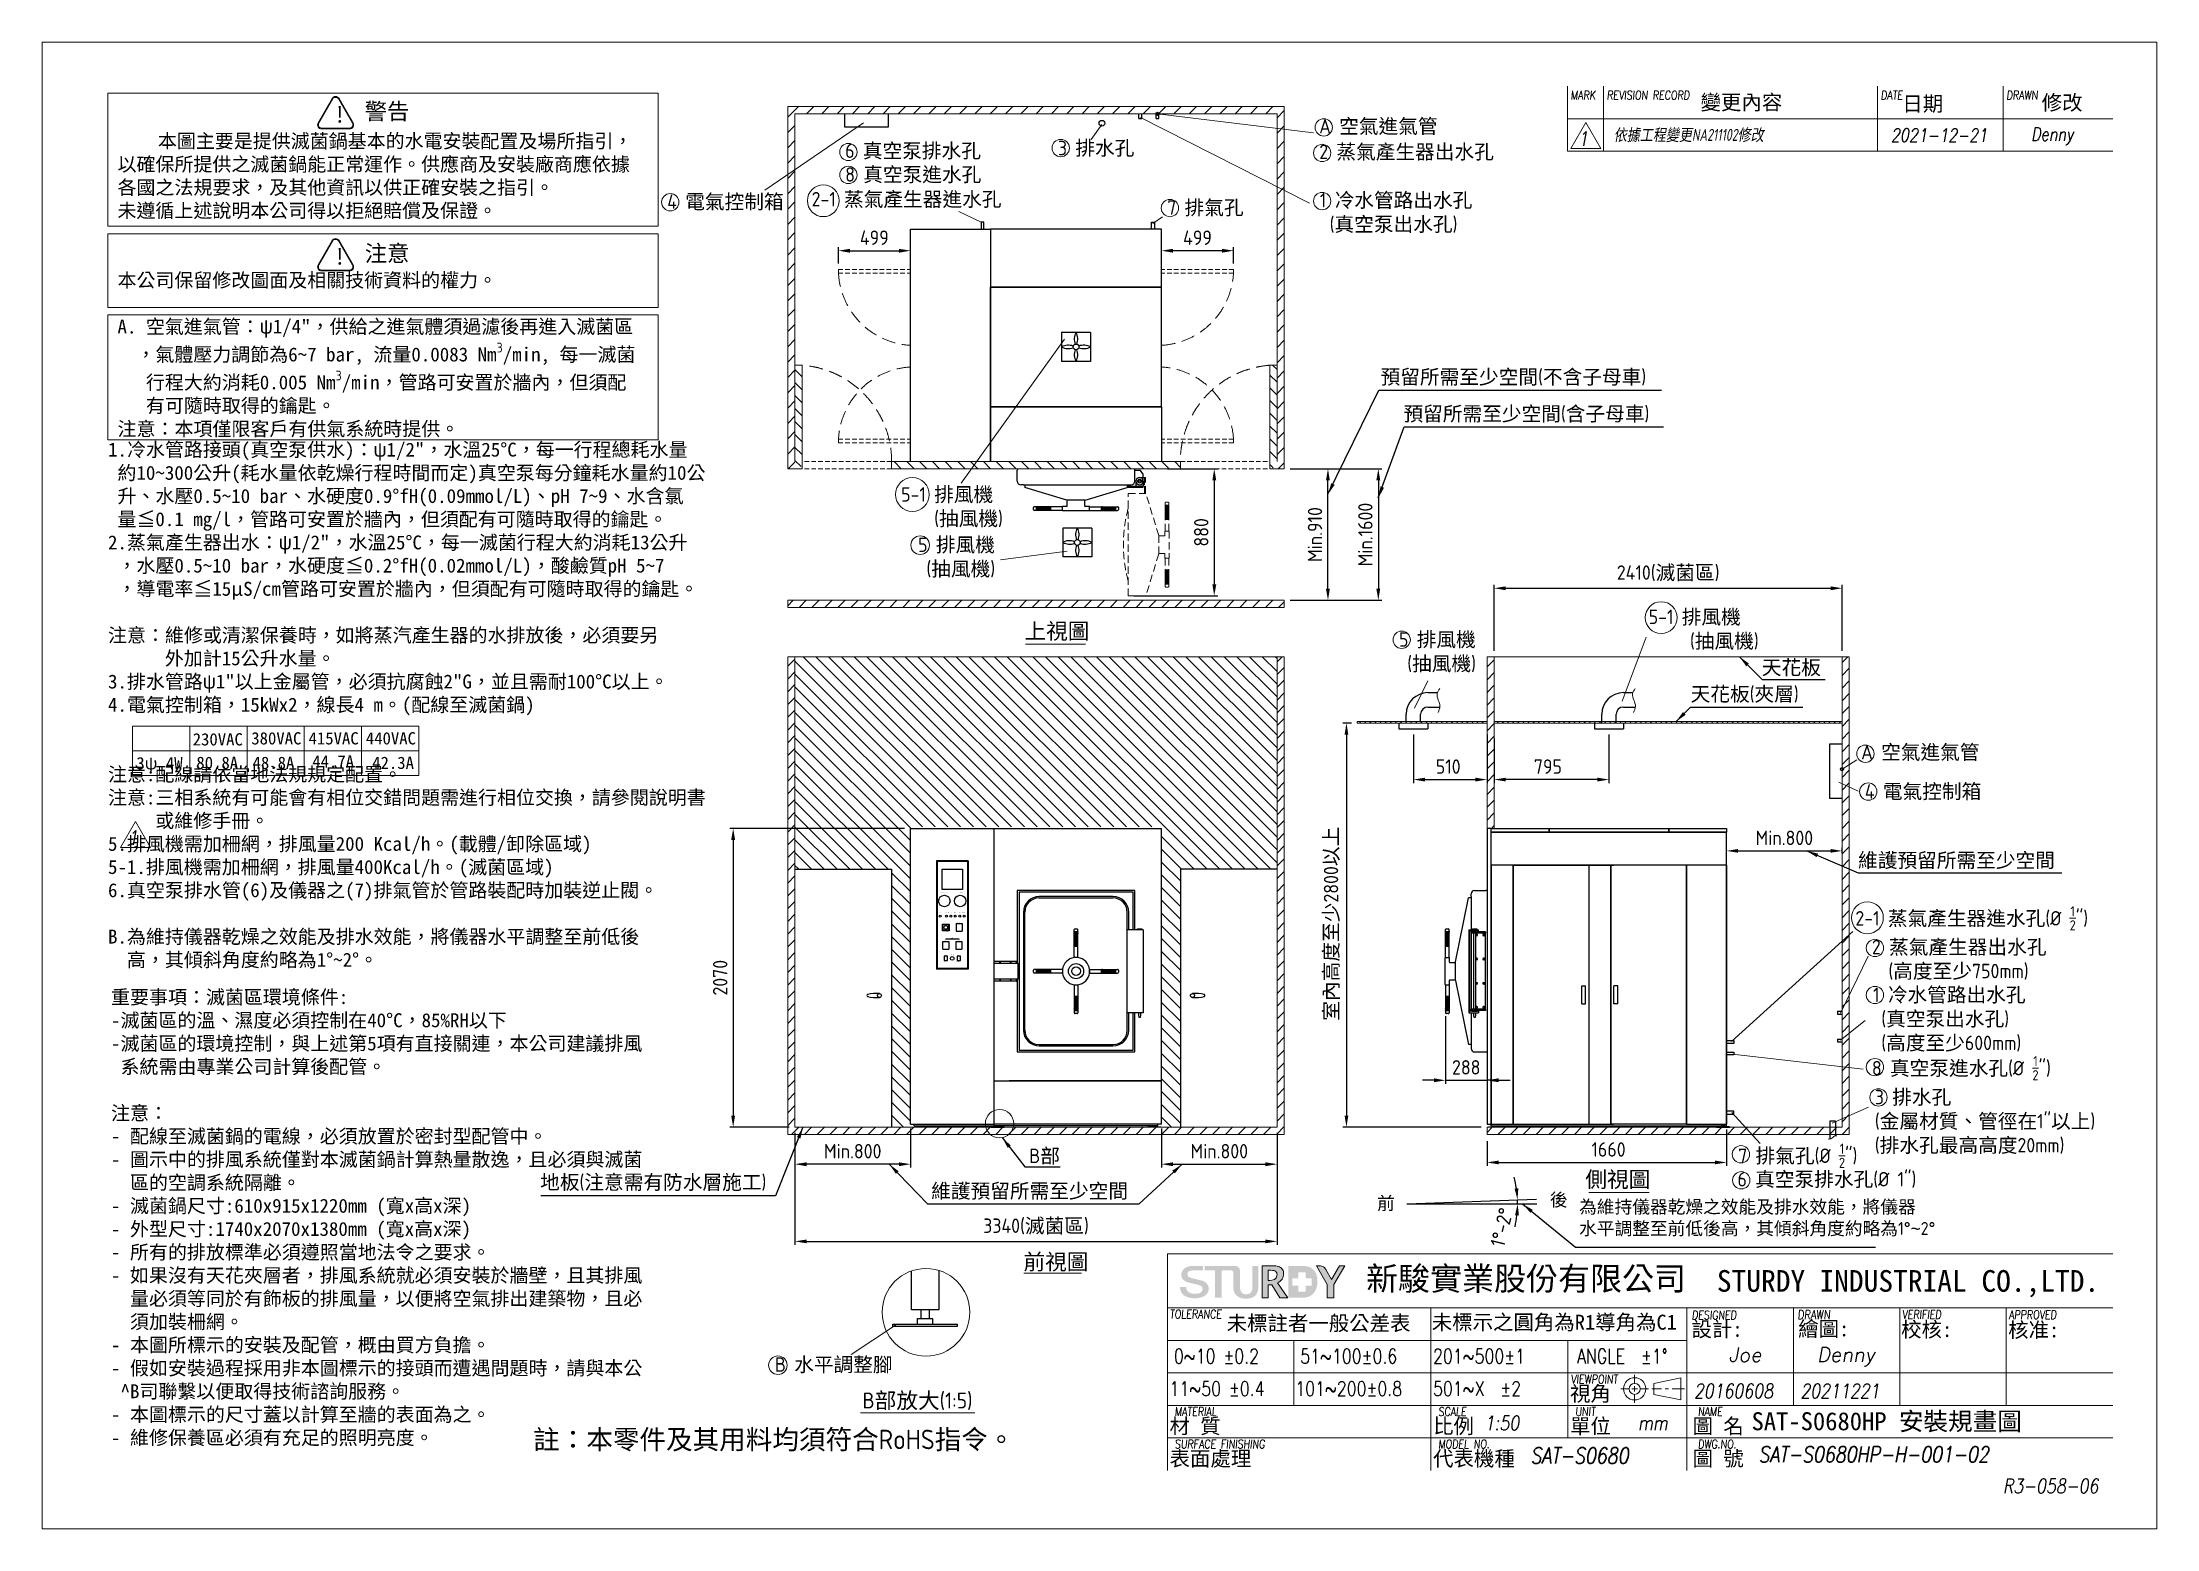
# Model space of a CAD drawing. Header units: millimetres. Extents: x -71403 to 149972, y -2963 to 10300.
# Drawn here: x 0 to 14650, y 0 to 10300 of the extents above; entities outside this region: 6.
import ezdxf

# ---------------------------------------------------------------- set-up
doc = ezdxf.new("R2010")
doc.units = ezdxf.units.MM
doc.header["$MEASUREMENT"] = 0
doc.linetypes.add('HIDDEN', pattern=[9.525, 6.35, -3.175])
doc.layers.get('0').update_dxf_attribs({"lineweight": 25})
for name, color, linetype, lineweight in [('D', 3, 'Continuous', 13), ('F', 7, 'Continuous', 15), ('H', 2, 'HIDDEN', 15), ('S', 4, 'Continuous', 15), ('T', 4, 'Continuous', 15), ('標註', 5, 'Continuous', 9)]:
    doc.layers.add(name, color=color, linetype=linetype, lineweight=lineweight)
doc.styles.get("Standard").update_dxf_attribs({"font": 'KAIU.TTF'})
doc.styles.add('STU25', font='isocp2.shx')
doc.styles.add('Text', font='romans.shx', dxfattribs={"width": 0.8, "oblique": 10})
doc.dimstyles.new('STU25', dxfattribs={"dimscale": 40, "dimtxt": 2.5, "dimasz": 2, "dimexe": 0.6, "dimexo": 1, "dimgap": 1, "dimtad": 1, "dimdsep": 46, "dimtxsty": 'STU25', "dimcen": 2, "dimazin": 2, "dimtfac": 1, "dimtmove": 0, "dimatfit": 3, "dimfxl": 0, "dimtolj": 1, "dimtzin": 0, "dimarcsym": 0})
doc.dimstyles.new('STU25$7', dxfattribs={"dimscale": 40, "dimtxt": 2.5, "dimasz": 2, "dimexe": 1.25, "dimexo": 0.625, "dimgap": 1, "dimtad": 0, "dimdec": 4, "dimdsep": 46, "dimtxsty": 'STU25', "dimcen": 2.5, "dimazin": 2, "dimtfac": 1, "dimtdec": 4, "dimtmove": 0, "dimatfit": 3, "dimfxl": 0, "dimtolj": 1, "dimtzin": 0, "dimarcsym": 0})
pattern_1 = [(45, (365639.847, 10346.286), (-17.6776695, 17.6776695), [])]

msp = doc.modelspace()

# ---------------------------------------------------------------- texts
for s, insert, char_height, width, attachment_point in [('{\\fArial|b0|i0|c0|p34;CHAMBER PRESSURE GAUGE}', (6213.015, 4407.688), 3.5, 77.43945, 1), ('{\\fArial|b0|i0|c0|p34;JACKET PRESSURE GAUGE}', (6326.949, 4407.688), 3.5, 67.407, 1), ('{\\fArial|b0|i0|c0|p34;POWER}', (6210.773, 4270.528), 3.5, 19.50054, 1), ('{\\fArial|b0|i0|c0|p34;ADD WATER}', (6264.774, 4268.761), 3.5, 29.9713, 5), ('{\\fArial|b0|i0|c0|p34;HEAT}', (6295.273, 4268.761), 3.5, 19, 5), ('{\\fArial|b0|i0|c0|p34;STERI.}', (6325.773, 4268.761), 3.5, 19, 5), ('{\\fArial|b0|i0|c0|p34;DRY}', (6351.893, 4270.528), 3.5, 14.99983, 1), ('{\\fArial|b0|i0|c0|p34;COMPLETE}', (6373.776, 4270.528), 3.5, 23.49974, 1), ('{\\fArial|b0|i0|c0|p34;EMERGENCY}', (6243.927, 4137.383), 3.5, 23.5, 1), ('{\\fArial|b0|i0|c0|p34;TEMP. CONTROL}', (6331.939, 4204.386), 3.5, 56.42, 1), ('{\\fArial|b0|i0|c0|p34;STERI}.', (6252.793, 4079.386), 3.5, 15.95257, 1), ('{\\fArial|b0|i0|c0|p34;ON}', (6254.89, 3976.377), 5, 14.49951, 1), ('{\\fArial|b0|i0|c0|p34;TIMER}', (6304.928, 4096.142), 3.5, 59.839, 5), ('{\\fArial|b0|i0|c0|p34;DRY}', (6344.428, 4079.386), 3.5, 35.41234, 1), ('{\\fArial|b0|i0|c0|p34;OFF}', (6252.89, 3932.317), 5, 16.49951, 1)]:
    msp.add_mtext(s, dxfattribs=dict(insert=insert, char_height=char_height, width=width, attachment_point=attachment_point))
at = {"attachment_point": 1}
for s, insert, char_height in [('{\\fArial|b0|i0|c0|p34;VACUUM\\PRELEASE}', (6294.989, 3980.611), 3.5), ('{\\fARIAL|b0|i0|c0|p34;LIQUID}', (6338.933, 3976.229), 5), ('{\\fArial|b0|i0|c0|p34;NORMAL}', (6335.933, 3932.229), 5)]:
    msp.add_mtext(s, dxfattribs=dict(at, insert=insert, char_height=char_height))
at = {"insert": (3400.938, 686.017), "char_height": 135.00867, "attachment_point": 1, "style": 'STU25'}
msp.add_mtext('{\\f標楷體|b0|i0|c136|p65;註：本零件及其用料均須符合}RoHS{\\f標楷體|b0|i0|c136|p65;指令。}', dxfattribs=at)
at = {"layer": 'D', "color": 4}
msp.add_text('SAT-S0680HP 安裝規畫圖', height=125, dxfattribs=at).set_placement((11842.855, 682.214))
at = {"layer": 'D', "color": 11, "attachment_point": 1, "style": 'STU25'}
for s, insert, char_height in [('{\\f標楷體|b0|i0|c136|p65;!}', (2022.767, 9856.421), 113.4), ('{\\f標楷體|b0|i0|c136|p65;警告}', (2234.272, 9878.385), 113.4), ('\\A1;\\P{\\f標楷體|b0|i0|c136|p65;    \\H0.2353x; \\H4.25x;本圖主要是提供滅菌鍋基本的水電安裝配置及場所指引，\\P以確保所提供之滅菌鍋能正常運作。供應商及安裝廠商應依據\\P各國之法規要求，及其他資訊以供正確安裝之指引。\\P未遵循上述說明本公司得以拒絕賠償及保證。\\P\\P\\P本公司保留修改圖面及相關技術資料的權力。\\P\\PA. 空氣進氣管：\\f新細明體|b0|i0|c136|p16;ψ\\f標楷體|b0|i0|c136|p65;1/4"，供給之進氣體須過濾後再進入滅菌區\\P  ，氣體壓力調節為6~7 bar, 流量0.0083 Nm\\Fisocp2.shx;\\H0.7x;\\S3^ ;\\f標楷體|b0|i0|c136|p65;\\H1.429x;/min, 每一滅菌\\P   行程大約消耗0.005 Nm\\Fisocp2.shx;\\H0.7x;\\S3^ ;\\f標楷體|b0|i0|c136|p65;\\H1.429x;/min，管路可安置於牆內，但須配\\P   有可隨時取得的鑰匙。\\P注意：本項僅限客戶有供氣系統時提供。}', (521.075, 9824.752), 96.39), ('{\\f標楷體|b0|i0|c136|p65;!}', (2022.767, 8872.42), 113.4), ('{\\f標楷體|b0|i0|c136|p65;注意}', (2234.272, 8894.384), 113.4), ('{\\f標楷體|b0|i0|c136|p65;1.冷水管路接頭(真空泵供水)：\\f新細明體|b0|i0|c136|p16;ψ\\f標楷體|b0|i0|c136|p65;1/2"，水溫25%%DC，每一行程總耗水量\\P 約10~300公升(耗水量依乾燥行程時間而定)真空泵每分鐘耗水量約10公\\P 升、水壓0.5~10 bar、水硬度0.9%%DfH(0.09mmol/L)、pH 7~9、水含氯\\P 量≦0.1 mg/l，管路可安置於牆內，但須配有可隨時取得的鑰匙。\\P2.蒸氣產生器出水：\\f新細明體|b0|i0|c136|p16;ψ\\f標楷體|b0|i0|c136|p65;1/2"，水溫25%%DC，每一滅菌行程大約消耗13公升\\P ，水壓0.5~10 bar，水硬度≦0.2%%DfH(0.02mmol/L)，酸鹼質pH 5~7\\P ，導電率≦15μS/cm管路可安置於牆內，但須配有可隨時取得的鑰匙。\\P\\P注意：維修或清潔保養時，如將蒸汽產生器的水排放後，必須要另\\P      外加計15公升水量。\\P3.排水管路\\f新細明體|b0|i0|c136|p16;ψ\\f標楷體|b0|i0|c136|p65;1"以上金屬管，必須抗腐蝕2"G，並且需耐100%%DC以上。 \\P4.電氣控制箱，15kWx2，線長4 m。(配線至滅菌鍋) \\P\\P\\P注意:配線請依當地法規規定配置。\\P\\fDFKai-SB|b0|i0|c136|p65;注意:三相系統有可能會有相位交錯問題需進行相位交換，請參閱說明書\\P     或維修手冊。\\P\\f標楷體|b0|i0|c136|p65;5.排風機需加柵網，排風量200 Kcal/h。(載體/卸除區域)\\P5-1.排風機需加柵網，排風量400Kcal/h。(滅菌區域)\\P6.真空泵排水管(6)及儀器之(7)排氣管於管路裝配時加裝逆止閥。\\P\\PB.為維持儀器乾燥之效能及排水效能，將儀器水平調整至前低後\\P  高，其傾斜角度約略為1%%D~2%%D。}', (455.369, 7525.472), 96.39), ('{\\f標楷體|b0|i0|c136|p65;230VAC}', (1042.164, 5512.55), 85.05), ('{\\f標楷體|b0|i0|c136|p65;380VAC}', (1448.003, 5519.565), 85.05), ('{\\f標楷體|b0|i0|c136|p65;415VAC}', (1844.903, 5519.565), 85.05), ('{\\f標楷體|b0|i0|c136|p65;440VAC}', (2241.803, 5519.565), 85.05), ('{\\f標楷體|b0|i0|c136|p65;3ψ 4W}', (651.574, 5346.942), 85.05), ('{\\f標楷體|b0|i0|c136|p65;80.8A}', (1067.672, 5349.97), 85.05), ('{\\f標楷體|b0|i0|c136|p65;48.8A}', (1456.992, 5349.97), 85.05), ('{\\f標楷體|b0|i0|c136|p65;44.7A}', (1870.844, 5358.646), 85.05), ('{\\f標楷體|b0|i0|c136|p65;42.3A}', (2285.935, 5349.97), 85.05), ('{\\f標楷體|b0|i0|c136|p65;重要事項：滅菌區環境條件:\\P-滅菌區的溫、濕度必須控制在40%%DC，85%RH以下\\P-滅菌區的環境控制，與上述第5項有直接關連，本公司建議排風\\P 系統需由專業公司計算後配管。\\P\\P注意：\\P- 配線至滅菌鍋的電線，必須放置於密封型配管中。\\P- 圖示中的排風系統僅對本滅菌鍋計算熱量散逸，且必須與滅菌\\P  區的空調系統隔離。\\P- 滅菌鍋尺寸:610x915x1220mm (寬x高x深)\\P- 外型尺寸:1740x2070x1380mm (寬x高x深)\\P- 所有的排放標準必須遵照當地法令之要求。\\P- 如果沒有天花夾層者，排風系統就必須安裝於牆壁，且其排風\\P  量必須等同於有飾板的排風量，以便將空氣排出建築物，且必\\P  須加裝柵網。\\P- 本圖所標示的安裝及配管，概由買方負擔。\\P- 假如安裝過程採用非本圖標示的接頭而遭遇問題時，請與本公\\P ^B司聯繫以便取得技術諮詢服務。\\P- 本圖標示的尺寸蓋以計算至牆的表面為之。\\P- 維修保養區必須有充足的照明亮度。}', (476.458, 3732.195), 96.39)]:
    msp.add_mtext(s, dxfattribs=dict(at, insert=insert, char_height=char_height))
at = {"layer": 'D', "attachment_point": 1}
for s, insert, char_height in [('{\\Fisocp2.shx;\\C3;A \\f標楷體|b0|i0|c136|p65;空氣進氣管}', (8847.248, 9768.472), 100), ('{\\C3;預留所需至少空間\\Fisocp2.shx;(\\f標楷體|b0|i0|c136|p65;不含子母車\\Fisocp2.shx;)}', (9272.335, 8031.521), 100), ('{\\C3;預留所需至少空間\\Fisocp2.shx;(\\f標楷體|b0|i0|c136|p65;含子母車\\Fisocp2.shx;)}', (9430.827, 7776.189), 100), ('{\\C11;上視圖}', (6805.042, 6274.743), 110), ('{\\C3;天花板 }', (11913.81, 6018.013), 100), ('{\\C3;天花板\\Fisocp2.shx;(\\f標楷體|b0|i0|c136|p65;夾層\\Fisocp2.shx;)}', (11420.424, 5834.254), 100), ('{\\Fisocp2.shx;\\C3;A \\f標楷體|b0|i0|c136|p65;空氣進氣管}', (12602.034, 5431.231), 100), ('{\\C3;維護預留所需至少空間}', (12580.609, 4682.066), 100), ('{\\Fisocp2.shx;\\C3;B\\f標楷體|b0|i0|c136|p65;部}', (6838.216, 2633.881), 100), ('{\\C11;側視圖}', (10691.048, 2475.825), 110), ('{\\C3;地板\\Fisocp2.shx;(\\f標楷體|b0|i0|c136|p65;注意需有防水層施工\\Fisocp2.shx;)}', (3449.304, 2451.455), 100), (' 前', (9187.835, 2300.424), 90), ('{\\Fisocp2.shx; }後', (10394.347, 2324.343), 90), ('為維持儀器乾燥之效能及排水效能，將儀器\\P水平調整至前低後高，其傾斜角度約略為{\\Fisocp2.shx;1%%D\\f???|b0|i0|c0|p65;~\\Fisocp2.shx;2%%D}', (10647.858, 2275.654), 90), ('{\\C11;前視圖}', (6798.021, 1904.506), 110), ('{\\Fisocp2.shx;\\C3;B \\f標楷體|b0|i0|c136|p65;水平調整腳}', (5075.938, 1187.55), 100), ('{\\Fisocp2.shx;\\C11;B\\f標楷體|b0|i0|c136|p65;部放大\\Fisocp2.shx;(1:5)}', (5683.264, 943.42), 110)]:
    msp.add_mtext(s, dxfattribs=dict(at, insert=insert, char_height=char_height))
at = {"layer": 'D', "char_height": 100, "attachment_point": 1, "style": 'STU25'}
for s, insert in [('6 {\\f標楷體|b0|i0|c136|p65;真空泵排水孔}', (5562.902, 9598.584)), ('3 {\\f標楷體|b0|i0|c136|p65;排水孔}', (7037.12, 9617.34)), ('{\\Fisocp3.shx;2 \\f標楷體|b0|i0|c136|p65;蒸氣產生器出水孔}', (8847.695, 9591.269)), ('8 {\\f標楷體|b0|i0|c136|p65;真空泵進水孔}', (5562.902, 9434.064)), ('4 {\\f標楷體|b0|i0|c136|p65;電氣控制箱}', (4329.943, 9245.65)), ('2-1 {\\f標楷體|b0|i0|c136|p65;蒸氣產生器進水孔}', (5330.144, 9262.811)), ('1 {\\f標楷體|b0|i0|c136|p65;冷水管路出水孔\\P }({\\f標楷體|b0|i0|c136|p65;真空泵出水孔})', (8851.515, 9256.2)), ('7 {\\f標楷體|b0|i0|c136|p65;排氣孔}', (7794.355, 9204.921)), ('5-1 {\\f標楷體|b0|i0|c136|p65;排風機\\P}    ({\\f標楷體|b0|i0|c136|p65;抽風機})', (5950.736, 7217.096)), ('5 {\\f標楷體|b0|i0|c136|p65;排風機\\P} ({\\f標楷體|b0|i0|c136|p65;抽風機})', (6068.531, 6868.476)), ('5-1 {\\f標楷體|b0|i0|c136|p65;排風機\\P}     ({\\f標楷體|b0|i0|c136|p65;抽風機})', (11130.274, 6368.654)), ('5 {\\f標楷體|b0|i0|c136|p65;排風機\\P} ({\\f標楷體|b0|i0|c136|p65;抽風機})', (9400.121, 6211.869)), ('4 {\\f標楷體|b0|i0|c136|p65;電氣控制箱}', (12627.802, 5159.176)), ('\\A1;2-1 {\\f標楷體|b0|i0|c136|p65;蒸氣產生器進水孔}(%%C {\\H0.7x;\\S1/2;}")', (12562.265, 4313.855)), ('2 {\\f標楷體|b0|i0|c136|p65;蒸氣產生器出水孔\\P}  ({\\f標楷體|b0|i0|c136|p65;高度至少}750mm)', (12676.797, 4080.99)), ('1 {\\f標楷體|b0|i0|c136|p65;冷水管路出水孔\\P} ({\\f標楷體|b0|i0|c136|p65;真空泵出水孔})\\P ({\\f標楷體|b0|i0|c136|p65;高度至少}600mm)', (12684.533, 3750.063)), ('\\A1;8 {\\f標楷體|b0|i0|c136|p65;真空泵進水孔}(%%c {\\H0.7x;\\S1/2;}")', (12676.797, 3275.507)), ('3 {\\f標楷體|b0|i0|c136|p65;排水孔\\P}({\\f標楷體|b0|i0|c136|p65;金屬材質、管徑在}1"{\\f標楷體|b0|i0|c136|p65;以上})\\P({\\f標楷體|b0|i0|c136|p65;排水孔最高高度}20mm)', (12696.945, 3040.981)), ('\\A1;7 {\\f標楷體|b0|i0|c136|p65;排氣孔}(%%C {\\H0.7x;\\S1/2;}")', (11750.391, 2668.522)), ('6 {\\f標楷體|b0|i0|c136|p65;真空泵排水孔}(%%c 1")', (11745.387, 2471.828))]:
    msp.add_mtext(s, dxfattribs=dict(at, insert=insert))
at = {"layer": 'D', "color": 11, "insert": (6158.642, 2390.726), "char_height": 100, "attachment_point": 1}
msp.add_mtext('{\\C3;維護預留所需至少空間}', dxfattribs=at)
at = {"layer": 'F', "color": 1, "lineweight": 15, "style": 'Text', "oblique": 5, "width": 0.8}
for s, height, p in [('MARK', 60, (10589.88, 9903.884)), ('REVISION RECORD', 60, (10839.88, 9903.884)), ('DATE', 60, (12737.847, 9903.884)), ('DRAWN', 60, (13608.655, 9903.884)), ('TOLERANCE', 60, (7811.35, 1456.51)), ('DESIGNED', 60, (11428.389, 1450.6)), ('DRAWN', 62.2723, (12161.661, 1451.715)), ('VERIFIED', 60, (12886.036, 1454.501)), ('APPROVED', 60, (13625.011, 1453.114)), ('VIEWPOINT', 60, (10591.435, 1006.51)), ('MATERIAL', 60, (7845.856, 781.51)), ('SCALE', 60, (9671.918, 781.51)), ('UNIT', 60, (10620.856, 781.51)), ('NAME', 60, (11470.53, 781.51)), ('SURFACE FINISHING', 60, (7845.856, 556.51)), ('MODEL NO.', 60, (9671.918, 556.51)), ('DWG.NO.', 60, (11470.53, 556.51))]:
    msp.add_text(s, height=height, dxfattribs=at).set_placement(p)
at = {"layer": 'F', "lineweight": -3}
for s, height, p in [('變更內容', 103.7872, (11489.249, 9832.234)), ('日期', 103.7872, (12887.229, 9822.345)), ('修改', 103.7872, (13853.013, 9830.256)), ('未標註者一般公差表', 103.7872, (8205.758, 1372.512)), ('未標示之圓角為R1導角為C1', 103.78718, (9627.011, 1379.232)), ('設計:', 103.7872, (11426.971, 1330.331)), ('繪圖:', 103.7872, (12165.819, 1333.18)), ('校核:', 103.7872, (12879.312, 1328.749)), ('核准:', 103.7872, (13620.597, 1325.97)), ('視角', 103.7872, (10585.279, 884.472)), ('材 質', 103.7872, (7810.279, 659.472)), ('比例', 103.7872, (9636.341, 659.472)), ('單位', 103.7872, (10585.279, 659.472)), ('圖 名', 103.7872, (11434.953, 659.472)), ('表面處理', 103.7872, (7810.279, 434.472)), ('代表機種', 103.7872, (9636.341, 434.472)), ('圖 號', 103.7872, (11434.953, 434.472))]:
    msp.add_text(s, height=height, dxfattribs=at).set_placement(p)
at = {"layer": 'F', "lineweight": 20, "style": 'Text', "width": 0.8}
for s, p in [('0~10 ±0.2', (7840.823, 1145.58)), ('51~100±0.6', (8715.823, 1145.58)), ('201~500±1', (9635.945, 1145.58)), ('ANGLE  ±1%%D', (10633.801, 1145.58)), ('11~50 ±0.4', (7810.183, 920.58)), ('101~200±0.8', (8681.353, 920.58)), ('501~X  ±2', (9635.945, 920.58))]:
    msp.add_text(s, height=100, dxfattribs=at).set_placement(p)
at = {"layer": 'T', "lineweight": 20, "style": 'Text', "oblique": 10, "width": 0.8}
for s, height, p in [('1', 100, (10640.823, 9582.419)), ('2021-12-21', 92, (12807.168, 9609.999)), ('Denny', 92, (13778.85, 9618.262)), ('1', 100, (592.519, 4738.683)), ('20160608', 100, (11443.141, 904.676)), ('20211221', 100, (12180.641, 904.676)), ('1:50', 100, (9992.8, 682.636)), ('mm', 100, (11055.707, 682.92)), ('SAT-S0680', 110, (10311.645, 451.967)), ('SAT-S0680HP-H-001-02', 110, (11891.694, 460.2)), ('SAT-S0680HP-H-001-', 110, (11891.694, 460.2))]:
    msp.add_text(s, height=height, dxfattribs=at).set_placement(p)
at = {"layer": 'T', "lineweight": 20, "style": 'Text', "oblique": 10}
for s, p in [('Joe', (11683.716, 1155.234)), ('Denny', (12297.018, 1156.87))]:
    msp.add_text(s, height=100, dxfattribs=at).set_placement(p)
at = {"layer": 'T', "linetype": 'Continuous', "lineweight": 20, "attachment_point": 1, "style": 'Text'}
for s, insert, char_height in [('{\\fDFKai-SB|b0|i0|c136|p65;依據工程變更\\Fisocp2.shx|c136;NA211102\\fDFKai-SB|b0|i0|c136|p65;修改}', (10888.178, 9699.883), 82.79908), ('R3-058-06', (13584.256, 346.693), 100)]:
    msp.add_mtext(s, dxfattribs=dict(at, insert=insert, char_height=char_height))
at = {"layer": '標註', "char_height": 20, "attachment_point": 1}
for insert in [(149826.575, 8194.083), (149972.498, 8132.368), (31314.825, 3844.513), (31460.747, 3782.798), (-71403.016, -2901.405), (-71257.094, -2963.12)]:
    msp.add_mtext('\\A1;', dxfattribs=dict(at, insert=insert))

# ---------------------------------------------------------------- blocks, each defined once
blk = doc.blocks.new('*D1')
at = {"layer": 'D', "color": 0, "lineweight": -2}
for start, end in [(7.9695, 13.9389), (0, 2), (348.0611, 354.0305)]:
    blk.add_arc((9453, 2251), 768, start, end, dxfattribs=at)
at = {"layer": 'D', "color": 0}
for points in [[(10227, 2359), (10201, 2357), (10221, 2278)], [(10204, 2172), (10231, 2171), (10222, 2251)]]:
    blk.add_solid(points, dxfattribs=at)
at = {"layer": 'Defpoints', "color": 0}
for p in [(9453, 2251), (9453, 2251), (10221, 2269), (10354, 2283), (10354, 2251)]:
    blk.add_point(p, dxfattribs=at)
at = {"layer": 'D', "color": 0, "insert": (10112, 2089), "char_height": 100, "attachment_point": 5, "rotation": 76.1652, "style": 'STU25'}
blk.add_mtext('\\A1;1%%D-2%%D', dxfattribs=at)
blk = doc.blocks.new('*D4')
at = {"layer": 'D', "color": 0, "lineweight": -2}
for p, q in [((7795, 7344), (8144, 7344)), ((8120, 7264), (8120, 6544)), ((7564, 6464), (8144, 6464))]:
    blk.add_line(p, q, dxfattribs=at)
at = {"layer": 'D', "color": 0}
for points in [[(8107, 7264), (8134, 7264), (8120, 7344)], [(8107, 6544), (8134, 6544), (8120, 6464)]]:
    blk.add_solid(points, dxfattribs=at)
at = {"layer": 'Defpoints', "color": 0}
for p in [(7755, 7344), (7524, 6464), (8120, 6464)]:
    blk.add_point(p, dxfattribs=at)
at = {"layer": 'D', "color": 0, "insert": (8030, 6904), "char_height": 100, "attachment_point": 5, "rotation": 90, "style": 'STU25'}
blk.add_mtext('\\A1;880', dxfattribs=at)
blk = doc.blocks.new('*D5')
at = {"layer": 'D', "color": 0, "lineweight": -2}
for p, q in [((5975, 4853), (4763, 4853)), ((4787, 4773), (4787, 2863)), ((5175, 2783), (4763, 2783))]:
    blk.add_line(p, q, dxfattribs=at)
at = {"layer": 'D', "color": 0}
for points in [[(4773, 4773), (4800, 4773), (4787, 4853)], [(4773, 2863), (4800, 2863), (4787, 2783)]]:
    blk.add_solid(points, dxfattribs=at)
at = {"layer": 'Defpoints', "color": 0}
for p in [(6015, 4853), (4787, 2783), (5215, 2783)]:
    blk.add_point(p, dxfattribs=at)
at = {"layer": 'D', "color": 0, "insert": (4697, 3818), "char_height": 100, "attachment_point": 5, "rotation": 90, "style": 'STU25'}
blk.add_mtext('\\A1;2070', dxfattribs=at)
blk = doc.blocks.new('*D6')
at = {"layer": 'D', "color": 0, "lineweight": -2}
for p, q in [((8645, 7344), (8932, 7344)), ((8908, 6514), (8908, 7264)), ((8645, 6434), (8932, 6434))]:
    blk.add_line(p, q, dxfattribs=at)
at = {"layer": 'D', "color": 0}
for points in [[(8894, 7264), (8921, 7264), (8908, 7344)], [(8894, 6514), (8921, 6514), (8908, 6434)]]:
    blk.add_solid(points, dxfattribs=at)
at = {"layer": 'Defpoints', "color": 0}
for p in [(8605, 7344), (8908, 7344), (8605, 6434)]:
    blk.add_point(p, dxfattribs=at)
at = {"layer": 'D', "color": 0, "insert": (8818, 6889), "char_height": 100, "attachment_point": 5, "rotation": 90, "style": 'STU25'}
blk.add_mtext('\\A1;{\\Fisocp2.shx;Min.910}', dxfattribs=at)
blk = doc.blocks.new('*D7')
at = {"layer": 'D', "color": 0, "lineweight": -2}
for p, q in [((8645, 7344), (9281, 7344)), ((9257, 7264), (9257, 6514)), ((8645, 6434), (9281, 6434))]:
    blk.add_line(p, q, dxfattribs=at)
at = {"layer": 'D', "color": 0}
for points in [[(9243, 7264), (9270, 7264), (9257, 7344)], [(9243, 6514), (9270, 6514), (9257, 6434)]]:
    blk.add_solid(points, dxfattribs=at)
at = {"layer": 'Defpoints', "color": 0}
for p in [(8605, 7344), (8605, 6434), (9257, 6434)]:
    blk.add_point(p, dxfattribs=at)
at = {"layer": 'D', "color": 0, "insert": (9167, 6889), "char_height": 100, "attachment_point": 5, "rotation": 90, "style": 'STU25'}
blk.add_mtext('\\A1;{\\Fisocp2.shx;Min.1600}', dxfattribs=at)
blk = doc.blocks.new('*D8')
at = {"layer": 'D', "color": 0, "lineweight": -2}
for p, q in [((5215, 2743), (5215, 2502)), ((6015, 2773), (6015, 2502)), ((5935, 2526), (5295, 2526))]:
    blk.add_line(p, q, dxfattribs=at)
at = {"layer": 'D', "color": 0}
for points in [[(5295, 2539), (5295, 2512), (5215, 2526)], [(5935, 2539), (5935, 2512), (6015, 2526)]]:
    blk.add_solid(points, dxfattribs=at)
at = {"layer": 'Defpoints', "color": 0}
for p in [(6015, 2813), (5215, 2783), (5215, 2526)]:
    blk.add_point(p, dxfattribs=at)
at = {"layer": 'D', "color": 0, "insert": (5615, 2616), "char_height": 100, "attachment_point": 5, "style": 'STU25'}
blk.add_mtext('\\A1;{\\Fisocp2.shx;Min.800}', dxfattribs=at)
blk = doc.blocks.new('*D9')
at = {"layer": 'D', "color": 0, "lineweight": -2}
for p, q in [((10060, 6083), (10060, 6541)), ((10140, 6517), (12390, 6517)), ((12470, 6083), (12470, 6541))]:
    blk.add_line(p, q, dxfattribs=at)
at = {"layer": 'D', "color": 0}
for points in [[(10140, 6530), (10140, 6503), (10060, 6517)], [(12390, 6530), (12390, 6503), (12470, 6517)]]:
    blk.add_solid(points, dxfattribs=at)
at = {"layer": 'Defpoints', "color": 0}
for p in [(12470, 6517), (10060, 6043), (12470, 6043)]:
    blk.add_point(p, dxfattribs=at)
at = {"layer": 'D', "color": 0, "insert": (11265, 6620), "char_height": 100, "attachment_point": 5, "style": 'STU25'}
blk.add_mtext('\\A1;2410({\\f標楷體|b0|i0|c136|p65;滅菌區})', dxfattribs=at)
blk = doc.blocks.new('*D10')
at = {"layer": 'D', "color": 0, "lineweight": -2}
for p, q in [((11670, 4698), (11670, 4721)), ((11750, 4697), (12390, 4697)), ((12470, 4680), (12470, 4721))]:
    blk.add_line(p, q, dxfattribs=at)
at = {"layer": 'D', "color": 0}
for points in [[(11750, 4710), (11750, 4684), (11670, 4697)], [(12390, 4710), (12390, 4684), (12470, 4697)]]:
    blk.add_solid(points, dxfattribs=at)
at = {"layer": 'Defpoints', "color": 0}
for p in [(12470, 4697), (11670, 4658), (12470, 4640)]:
    blk.add_point(p, dxfattribs=at)
at = {"layer": 'D', "color": 0, "insert": (12070, 4787), "char_height": 100, "attachment_point": 5, "style": 'STU25'}
blk.add_mtext('\\A1;{\\Fisocp2.shx;Min.800}', dxfattribs=at)
blk = doc.blocks.new('*D11')
at = {"layer": 'D', "color": 0, "lineweight": -2}
for p, q in [((10010, 2686), (10010, 2514)), ((11670, 2766), (11670, 2514)), ((10090, 2538), (11590, 2538))]:
    blk.add_line(p, q, dxfattribs=at)
at = {"layer": 'D', "color": 0}
for points in [[(10090, 2551), (10090, 2525), (10010, 2538)], [(11590, 2551), (11590, 2525), (11670, 2538)]]:
    blk.add_solid(points, dxfattribs=at)
at = {"layer": 'Defpoints', "color": 0}
for p in [(11670, 2806), (10010, 2726), (11670, 2538)]:
    blk.add_point(p, dxfattribs=at)
at = {"layer": 'D', "color": 0, "insert": (10852, 2628), "char_height": 100, "attachment_point": 5, "style": 'STU25'}
blk.add_mtext('\\A1;1660', dxfattribs=at)
blk = doc.blocks.new('*D12')
at = {"layer": 'D', "color": 0, "lineweight": -2}
for p, q in [((9722, 3552), (9722, 3083)), ((9642, 3107), (9562, 3107)), ((9722, 3107), (10010, 3107)), ((10010, 3199), (10010, 3083)), ((10090, 3107), (10170, 3107))]:
    blk.add_line(p, q, dxfattribs=at)
at = {"layer": 'D', "color": 0}
for points in [[(9642, 3121), (9642, 3094), (9722, 3107)], [(10090, 3121), (10090, 3094), (10010, 3107)]]:
    blk.add_solid(points, dxfattribs=at)
at = {"layer": 'Defpoints', "color": 0}
for p in [(9722, 3592), (10010, 3239), (10010, 3107)]:
    blk.add_point(p, dxfattribs=at)
at = {"layer": 'D', "color": 0, "insert": (9866, 3197), "char_height": 100, "attachment_point": 5, "style": 'STU25'}
blk.add_mtext('\\A1;288', dxfattribs=at)
blk = doc.blocks.new('*D13')
at = {"layer": 'D', "color": 0, "lineweight": -2}
for p, q in [((9500, 5503), (9500, 5167)), ((10010, 5503), (10010, 5167)), ((9580, 5191), (9930, 5191))]:
    blk.add_line(p, q, dxfattribs=at)
at = {"layer": 'D', "color": 0}
for points in [[(9580, 5204), (9580, 5178), (9500, 5191)], [(9930, 5204), (9930, 5178), (10010, 5191)]]:
    blk.add_solid(points, dxfattribs=at)
at = {"layer": 'Defpoints', "color": 0}
for p in [(9500, 5543), (10010, 5543), (10010, 5191)]:
    blk.add_point(p, dxfattribs=at)
at = {"layer": 'D', "color": 0, "insert": (9741, 5281), "char_height": 100, "attachment_point": 5, "style": 'STU25'}
blk.add_mtext('\\A1;510', dxfattribs=at)
blk = doc.blocks.new('*D14')
at = {"layer": 'D', "color": 0, "lineweight": -2}
for p, q in [((10060, 5476), (10060, 5167)), ((10855, 5503), (10855, 5167)), ((10775, 5191), (10140, 5191))]:
    blk.add_line(p, q, dxfattribs=at)
at = {"layer": 'D', "color": 0}
for points in [[(10140, 5204), (10140, 5178), (10060, 5191)], [(10775, 5204), (10775, 5178), (10855, 5191)]]:
    blk.add_solid(points, dxfattribs=at)
at = {"layer": 'Defpoints', "color": 0}
for p in [(10060, 5516), (10855, 5543), (10060, 5191)]:
    blk.add_point(p, dxfattribs=at)
at = {"layer": 'D', "color": 0, "insert": (10432, 5281), "char_height": 100, "attachment_point": 5, "style": 'STU25'}
blk.add_mtext('\\A1;795', dxfattribs=at)
blk = doc.blocks.new('*D15')
at = {"layer": 'D', "color": 0, "lineweight": -2}
for p, q in [((9070, 5583), (9012, 5583)), ((9036, 5503), (9036, 2863)), ((9970, 2783), (9012, 2783))]:
    blk.add_line(p, q, dxfattribs=at)
at = {"layer": 'D', "color": 0}
for points in [[(9023, 5503), (9049, 5503), (9036, 5583)], [(9023, 2863), (9049, 2863), (9036, 2783)]]:
    blk.add_solid(points, dxfattribs=at)
at = {"layer": 'Defpoints', "color": 0}
for p in [(9110, 5583), (9036, 2783), (10010, 2783)]:
    blk.add_point(p, dxfattribs=at)
at = {"layer": 'D', "color": 0, "insert": (8935, 4192), "char_height": 100, "attachment_point": 5, "rotation": 90, "style": 'STU25'}
blk.add_mtext('\\A1;{\\f標楷體|b0|i0|c136|p65;室內高度至少}2800{\\f標楷體|b0|i0|c136|p65;以上}', dxfattribs=at)
blk = doc.blocks.new('*D16')
at = {"layer": 'D', "color": 0, "lineweight": -2}
for p, q in [((7755, 2773), (7755, 2502)), ((8555, 2743), (8555, 2502)), ((7835, 2526), (8475, 2526))]:
    blk.add_line(p, q, dxfattribs=at)
at = {"layer": 'D', "color": 0}
for points in [[(7835, 2539), (7835, 2512), (7755, 2526)], [(8475, 2539), (8475, 2512), (8555, 2526)]]:
    blk.add_solid(points, dxfattribs=at)
at = {"layer": 'Defpoints', "color": 0}
for p in [(7755, 2813), (8555, 2783), (8555, 2526)]:
    blk.add_point(p, dxfattribs=at)
at = {"layer": 'D', "color": 0, "insert": (8155, 2616), "char_height": 100, "attachment_point": 5, "style": 'STU25'}
blk.add_mtext('\\A1;{\\Fisocp2.shx;Min.800}', dxfattribs=at)
blk = doc.blocks.new('*D17')
at = {"layer": 'D', "color": 0, "lineweight": -2}
for p, q in [((5215, 2743), (5215, 1967)), ((8555, 2743), (8555, 1967)), ((5295, 1991), (8475, 1991))]:
    blk.add_line(p, q, dxfattribs=at)
at = {"layer": 'D', "color": 0}
for points in [[(5295, 2004), (5295, 1978), (5215, 1991)], [(8475, 2004), (8475, 1978), (8555, 1991)]]:
    blk.add_solid(points, dxfattribs=at)
at = {"layer": 'Defpoints', "color": 0}
for p in [(5215, 2783), (8555, 2783), (8555, 1991)]:
    blk.add_point(p, dxfattribs=at)
at = {"layer": 'D', "color": 0, "insert": (6885, 2094), "char_height": 100, "attachment_point": 5, "style": 'STU25'}
blk.add_mtext('\\A1;3340({\\f標楷體|b0|i0|c136|p65;滅菌區})', dxfattribs=at)
blk = doc.blocks.new('*D18')
at = {"layer": 'D', "color": 0, "lineweight": -2}
for p, q in [((5516, 8766), (5516, 8880)), ((5596, 8856), (5935, 8856)), ((6015, 8766), (6015, 8880))]:
    blk.add_line(p, q, dxfattribs=at)
at = {"layer": 'D', "color": 0}
for points in [[(5596, 8869), (5596, 8842), (5516, 8856)], [(5935, 8869), (5935, 8842), (6015, 8856)]]:
    blk.add_solid(points, dxfattribs=at)
at = {"layer": 'Defpoints', "color": 0}
for p in [(6015, 8856), (5516, 8726), (6015, 8726)]:
    blk.add_point(p, dxfattribs=at)
at = {"layer": 'D', "color": 0, "insert": (5765, 8946), "char_height": 100, "attachment_point": 5, "style": 'STU25'}
blk.add_mtext('\\A1;499', dxfattribs=at)
blk = doc.blocks.new('*D19')
at = {"layer": 'D', "color": 0, "lineweight": -2}
for p, q in [((7755, 8766), (7755, 8880)), ((8174, 8856), (7835, 8856)), ((8254, 8766), (8254, 8880))]:
    blk.add_line(p, q, dxfattribs=at)
at = {"layer": 'D', "color": 0}
for points in [[(7835, 8869), (7835, 8842), (7755, 8856)], [(8174, 8869), (8174, 8842), (8254, 8856)]]:
    blk.add_solid(points, dxfattribs=at)
at = {"layer": 'Defpoints', "color": 0}
for p in [(7755, 8856), (7755, 8726), (8254, 8726)]:
    blk.add_point(p, dxfattribs=at)
at = {"layer": 'D', "color": 0, "insert": (8004, 8946), "char_height": 100, "attachment_point": 5, "style": 'STU25'}
blk.add_mtext('\\A1;499', dxfattribs=at)
blk = doc.blocks.new('新駿LOGO')
at = {"layer": 'F'}
h = blk.add_hatch(color=256, dxfattribs=at)
edge = h.paths.add_edge_path()
edge.add_spline(control_points=[(-529.05, -442.14), (-529.05, -442.31), (-529.02, -442.45), (-528.95, -442.56), (-528.89, -442.68), (-528.8, -442.78), (-528.69, -442.85), (-528.57, -442.93), (-528.44, -442.98), (-528.29, -443.01), (-528.15, -443.05), (-527.99, -443.07), (-527.81, -443.07), (-527.62, -443.07), (-527.47, -443.05), (-527.33, -443.01), (-527.2, -442.97), (-527.09, -442.92), (-527.01, -442.86), (-526.93, -442.8), (-526.87, -442.73), (-526.83, -442.65), (-526.8, -442.57), (-526.78, -442.49), (-526.78, -442.41), (-526.78, -442.25), (-526.82, -442.13), (-526.91, -442.05), (-526.99, -441.97), (-527.08, -441.91), (-527.18, -441.88), (-527.36, -441.83), (-527.56, -441.77), (-527.79, -441.72), (-528.02, -441.67), (-528.3, -441.61), (-528.64, -441.53), (-528.85, -441.48), (-529.02, -441.41), (-529.16, -441.34), (-529.3, -441.26), (-529.41, -441.17), (-529.5, -441.07), (-529.58, -440.98), (-529.64, -440.87), (-529.67, -440.77), (-529.7, -440.66), (-529.72, -440.55), (-529.72, -440.43), (-529.72, -440.22), (-529.67, -440.03), (-529.57, -439.87), (-529.46, -439.71), (-529.33, -439.58), (-529.16, -439.47), (-528.99, -439.37), (-528.85, -439.31), (-528.64, -439.26), (-528.43, -439.21), (-528.13, -439.2), (-527.91, -439.2), (-527.66, -439.2), (-526.73, -439.2), (-526.73, -439.2), (-526.73, -439.2), (-526.73, -439.81), (-526.73, -439.81), (-526.73, -439.81), (-528.14, -439.8), (-528.28, -439.83), (-528.39, -439.85), (-528.48, -439.86), (-528.56, -439.9), (-528.65, -439.94), (-528.72, -440), (-528.78, -440.07), (-528.84, -440.14), (-528.87, -440.23), (-528.87, -440.34), (-528.87, -440.5), (-528.81, -440.62), (-528.7, -440.7), (-528.6, -440.79), (-528.46, -440.85), (-528.28, -440.9), (-528.27, -440.9), (-528.19, -440.92), (-528.07, -440.95), (-527.94, -440.98), (-527.8, -441.01), (-527.65, -441.05), (-527.49, -441.09), (-527.34, -441.12), (-527.19, -441.16), (-527.04, -441.19), (-526.94, -441.21), (-526.87, -441.23), (-526.71, -441.27), (-526.58, -441.34), (-526.46, -441.41), (-526.34, -441.49), (-526.24, -441.58), (-526.16, -441.67), (-526.08, -441.77), (-526.02, -441.88), (-525.98, -441.99), (-525.94, -442.1), (-525.92, -442.22), (-525.92, -442.33), (-525.92, -442.57), (-525.98, -442.78), (-526.09, -442.95), (-526.2, -443.12), (-526.35, -443.26), (-526.53, -443.37), (-526.71, -443.48), (-526.92, -443.55), (-527.15, -443.61), (-527.39, -443.66), (-527.62, -443.68), (-527.87, -443.68), (-528.14, -443.68), (-528.41, -443.65), (-528.65, -443.59), (-528.9, -443.53), (-529.11, -443.44), (-529.3, -443.31), (-529.48, -443.19), (-529.63, -443.03), (-529.74, -442.83), (-529.84, -442.64), (-529.9, -442.41), (-529.91, -442.14), (-529.91, -442.14), (-529.05, -442.14), (-529.05, -442.14)], knot_values=[0, 0, 0, 0, 1, 1, 1, 2, 2, 2, 3, 3, 3, 4, 4, 4, 5, 5, 5, 6, 6, 6, 7, 7, 7, 8, 8, 8, 9, 9, 9, 10, 10, 10, 11, 11, 11, 12, 12, 12, 13, 13, 13, 14, 14, 14, 15, 15, 15, 16, 16, 16, 17, 17, 17, 18, 18, 18, 19, 19, 19, 20, 20, 20, 21, 21, 21, 22, 22, 22, 23, 23, 23, 24, 24, 24, 25, 25, 25, 26, 26, 26, 27, 27, 27, 28, 28, 28, 29, 29, 29, 30, 30, 30, 31, 31, 31, 32, 32, 32, 33, 33, 33, 34, 34, 34, 35, 35, 35, 36, 36, 36, 37, 37, 37, 38, 38, 38, 39, 39, 39, 40, 40, 40, 41, 41, 41, 42, 42, 42, 43, 43, 43, 44, 44, 44, 45, 45, 45, 45], degree=3, periodic=0)
edge = h.paths.add_edge_path()
edge.add_spline(control_points=[(-522.53, -440.14), (-522.54, -440.04), (-522.57, -439.94), (-522.63, -439.9), (-522.77, -439.79), (-522.9, -439.81), (-522.9, -439.81), (-522.9, -439.81), (-523.02, -439.81), (-523.02, -439.81), (-523.02, -439.81), (-524.14, -439.81), (-524.14, -439.81), (-524.14, -439.81), (-524.14, -443.62), (-524.14, -443.62), (-524.14, -443.62), (-525.06, -443.62), (-525.06, -443.62), (-525.06, -443.62), (-525.06, -439.81), (-525.06, -439.81), (-525.06, -439.81), (-526.47, -439.81), (-526.47, -439.81), (-526.47, -439.81), (-526.47, -439.2), (-526.47, -439.2), (-526.47, -439.2), (-522.39, -439.2), (-522.39, -439.2)], knot_values=[5.578051, 5.578051, 5.578051, 5.578051, 6, 6, 6, 7, 7, 7, 8, 8, 8, 9, 9, 9, 10, 10, 10, 11, 11, 11, 12, 12, 12, 13, 13, 13, 14, 14, 14, 15, 15, 15, 15], degree=3, periodic=0)
edge.add_spline(control_points=[(-522.4, -439.2), (-522.31, -439.2), (-522.22, -439.2), (-522.22, -439.2), (-522.22, -439.2), (-521.96, -439.19), (-521.76, -439.41), (-521.58, -439.61), (-521.61, -439.85), (-521.61, -439.85), (-521.61, -439.85), (-521.61, -441.92), (-521.61, -441.92), (-521.61, -442.41), (-521.52, -442.73), (-521.36, -442.89), (-521.19, -443.05), (-520.97, -443.13), (-520.71, -443.13), (-520.45, -443.13), (-520.24, -443.05), (-520.09, -442.89), (-519.93, -442.74), (-519.86, -442.43), (-519.86, -441.98), (-519.86, -441.98), (-519.86, -439.2), (-519.86, -439.2), (-519.86, -439.2), (-519.05, -439.2), (-519.05, -439.2), (-519.05, -439.2), (-519.05, -441.92), (-519.05, -441.92), (-519.05, -442.43), (-519.12, -442.8), (-519.25, -443.02), (-519.38, -443.24), (-519.56, -443.42), (-519.8, -443.54), (-520.05, -443.67), (-520.35, -443.74), (-520.73, -443.74), (-521.09, -443.74), (-521.41, -443.68), (-521.67, -443.56), (-521.93, -443.44), (-522.14, -443.26), (-522.3, -443.03), (-522.45, -442.8), (-522.53, -442.42), (-522.53, -441.91), (-522.53, -441.91), (-522.53, -440.92), (-522.53, -440.14)], knot_values=[0.44538, 0.44538, 0.44538, 0.44538, 1, 1, 1, 2, 2, 2, 3, 3, 3, 4, 4, 4, 5, 5, 5, 6, 6, 6, 7, 7, 7, 8, 8, 8, 9, 9, 9, 10, 10, 10, 11, 11, 11, 12, 12, 12, 13, 13, 13, 14, 14, 14, 15, 15, 15, 16, 16, 16, 17, 17, 17, 17.603917, 17.603917, 17.603917, 17.603917], degree=3, periodic=0)
h = blk.add_hatch(color=256, dxfattribs=at)
edge = h.paths.add_edge_path()
edge.add_spline(control_points=[(-522.22, -439.2), (-522.22, -439.2), (-526.47, -439.2), (-526.47, -439.2)], knot_values=[14, 14, 14, 14, 15, 15, 15, 15], degree=3, periodic=0)
edge.add_spline(control_points=[(-526.47, -439.2), (-526.47, -439.2), (-526.47, -439.81), (-526.47, -439.81)], knot_values=[13, 13, 13, 13, 14, 14, 14, 14], degree=3, periodic=0)
edge.add_spline(control_points=[(-526.47, -439.81), (-526.47, -439.81), (-525.06, -439.81), (-525.06, -439.81)], knot_values=[12, 12, 12, 12, 13, 13, 13, 13], degree=3, periodic=0)
edge.add_spline(control_points=[(-525.06, -439.81), (-525.06, -439.81), (-525.06, -443.62), (-525.06, -443.62)], knot_values=[11, 11, 11, 11, 12, 12, 12, 12], degree=3, periodic=0)
edge.add_spline(control_points=[(-525.06, -443.62), (-525.06, -443.62), (-524.14, -443.62), (-524.14, -443.62)], knot_values=[10, 10, 10, 10, 11, 11, 11, 11], degree=3, periodic=0)
edge.add_spline(control_points=[(-524.14, -443.62), (-524.14, -443.62), (-524.14, -439.81), (-524.14, -439.81)], knot_values=[9, 9, 9, 9, 10, 10, 10, 10], degree=3, periodic=0)
edge.add_spline(control_points=[(-524.14, -439.81), (-524.14, -439.81), (-523.02, -439.81), (-523.02, -439.81)], knot_values=[8, 8, 8, 8, 9, 9, 9, 9], degree=3, periodic=0)
edge.add_spline(control_points=[(-523.02, -439.81), (-523.02, -439.81), (-522.9, -439.81), (-522.9, -439.81)], knot_values=[7, 7, 7, 7, 8, 8, 8, 8], degree=3, periodic=0)
edge.add_spline(control_points=[(-522.9, -439.81), (-522.9, -439.81), (-522.77, -439.79), (-522.63, -439.9)], knot_values=[6, 6, 6, 6, 7, 7, 7, 7], degree=3, periodic=0)
edge.add_spline(control_points=[(-522.63, -439.9), (-522.57, -439.94), (-522.54, -440.04), (-522.53, -440.14)], knot_values=[5.578051, 5.578051, 5.578051, 5.578051, 6, 6, 6, 6], degree=3, periodic=0)
edge.add_spline(control_points=[(-522.53, -440.14), (-522.53, -440.92), (-522.53, -441.91), (-522.53, -441.91)], knot_values=[17, 17, 17, 17, 17.603917, 17.603917, 17.603917, 17.603917], degree=3, periodic=0)
edge.add_spline(control_points=[(-522.53, -441.91), (-522.53, -442.42), (-522.45, -442.8), (-522.3, -443.03)], knot_values=[16, 16, 16, 16, 17, 17, 17, 17], degree=3, periodic=0)
edge.add_spline(control_points=[(-522.3, -443.03), (-522.14, -443.26), (-521.93, -443.44), (-521.67, -443.56)], knot_values=[15, 15, 15, 15, 16, 16, 16, 16], degree=3, periodic=0)
edge.add_spline(control_points=[(-521.67, -443.56), (-521.41, -443.68), (-521.09, -443.74), (-520.73, -443.74)], knot_values=[14, 14, 14, 14, 15, 15, 15, 15], degree=3, periodic=0)
edge.add_spline(control_points=[(-520.73, -443.74), (-520.35, -443.74), (-520.05, -443.67), (-519.8, -443.54)], knot_values=[13, 13, 13, 13, 14, 14, 14, 14], degree=3, periodic=0)
edge.add_spline(control_points=[(-519.8, -443.54), (-519.56, -443.42), (-519.38, -443.24), (-519.25, -443.02)], knot_values=[12, 12, 12, 12, 13, 13, 13, 13], degree=3, periodic=0)
edge.add_spline(control_points=[(-519.25, -443.02), (-519.12, -442.8), (-519.05, -442.43), (-519.05, -441.92)], knot_values=[11, 11, 11, 11, 12, 12, 12, 12], degree=3, periodic=0)
edge.add_spline(control_points=[(-519.05, -441.92), (-519.05, -441.92), (-519.05, -439.2), (-519.05, -439.2)], knot_values=[10, 10, 10, 10, 11, 11, 11, 11], degree=3, periodic=0)
edge.add_spline(control_points=[(-519.05, -439.2), (-519.05, -439.2), (-519.86, -439.2), (-519.86, -439.2)], knot_values=[9, 9, 9, 9, 10, 10, 10, 10], degree=3, periodic=0)
edge.add_spline(control_points=[(-519.86, -439.2), (-519.86, -439.2), (-519.86, -441.98), (-519.86, -441.98)], knot_values=[8, 8, 8, 8, 9, 9, 9, 9], degree=3, periodic=0)
edge.add_spline(control_points=[(-519.86, -441.98), (-519.86, -442.43), (-519.93, -442.74), (-520.09, -442.89)], knot_values=[7, 7, 7, 7, 8, 8, 8, 8], degree=3, periodic=0)
edge.add_spline(control_points=[(-520.09, -442.89), (-520.24, -443.05), (-520.45, -443.13), (-520.71, -443.13)], knot_values=[6, 6, 6, 6, 7, 7, 7, 7], degree=3, periodic=0)
edge.add_spline(control_points=[(-520.71, -443.13), (-520.97, -443.13), (-521.19, -443.05), (-521.36, -442.89)], knot_values=[5, 5, 5, 5, 6, 6, 6, 6], degree=3, periodic=0)
edge.add_spline(control_points=[(-521.36, -442.89), (-521.52, -442.73), (-521.61, -442.41), (-521.61, -441.92)], knot_values=[4, 4, 4, 4, 5, 5, 5, 5], degree=3, periodic=0)
edge.add_spline(control_points=[(-521.61, -441.92), (-521.61, -441.92), (-521.61, -439.85), (-521.61, -439.85)], knot_values=[3, 3, 3, 3, 4, 4, 4, 4], degree=3, periodic=0)
edge.add_spline(control_points=[(-521.61, -439.85), (-521.61, -439.85), (-521.58, -439.61), (-521.76, -439.41)], knot_values=[2, 2, 2, 2, 3, 3, 3, 3], degree=3, periodic=0)
edge.add_spline(control_points=[(-521.76, -439.41), (-521.96, -439.19), (-522.22, -439.2), (-522.22, -439.2)], knot_values=[1, 1, 1, 1, 2, 2, 2, 2], degree=3, periodic=0)
h = blk.add_hatch(color=256, dxfattribs=at)
edge = h.paths.add_edge_path()
edge.add_spline(control_points=[(-518.54, -443.62), (-518.54, -443.62), (-518.54, -439.2), (-518.54, -439.2), (-518.54, -439.2), (-516.88, -439.2), (-516.88, -439.2), (-516.55, -439.2), (-516.29, -439.25), (-516.11, -439.33), (-515.93, -439.41), (-515.79, -439.54), (-515.69, -439.72), (-515.59, -439.89), (-515.54, -440.08), (-515.54, -440.3), (-515.54, -440.56), (-515.61, -440.8), (-515.76, -441.03), (-515.91, -441.26), (-516.12, -441.44), (-516.39, -441.56), (-516.39, -441.56), (-514.95, -443.62), (-514.95, -443.62), (-514.95, -443.62), (-516.07, -443.62), (-516.07, -443.62), (-516.07, -443.62), (-517.17, -441.81), (-517.17, -441.81), (-517.17, -441.81), (-517.67, -441.81), (-517.67, -441.81), (-517.67, -441.81), (-517.67, -443.62), (-517.67, -443.62), (-517.67, -443.62), (-518.54, -443.62), (-518.54, -443.62)], knot_values=[0, 0, 0, 0, 1, 1, 1, 2, 2, 2, 3, 3, 3, 4, 4, 4, 5, 5, 5, 6, 6, 6, 7, 7, 7, 8, 8, 8, 9, 9, 9, 10, 10, 10, 11, 11, 11, 12, 12, 12, 13, 13, 13, 13], degree=3, periodic=0)
edge = h.paths.add_edge_path(flags=16)
edge.add_spline(control_points=[(-517.67, -441.21), (-517.67, -441.21), (-517.46, -441.21), (-517.46, -441.21), (-517.08, -441.21), (-516.82, -441.13), (-516.68, -440.96), (-516.53, -440.8), (-516.46, -440.61), (-516.46, -440.4), (-516.46, -440.22), (-516.52, -440.08), (-516.63, -439.97), (-516.75, -439.86), (-516.99, -439.81), (-517.35, -439.81), (-517.35, -439.81), (-517.67, -439.81), (-517.67, -439.81), (-517.67, -439.81), (-517.67, -441.21), (-517.67, -441.21)], knot_values=[0, 0, 0, 0, 1, 1, 1, 2, 2, 2, 3, 3, 3, 4, 4, 4, 5, 5, 5, 6, 6, 6, 7, 7, 7, 7], degree=3, periodic=0)
h = blk.add_hatch(color=256, dxfattribs=at)
edge = h.paths.add_edge_path()
edge.add_spline(control_points=[(-514.87, -439.2), (-514.87, -439.2), (-514.87, -443.62), (-514.87, -443.62)], knot_values=[0, 0, 0, 0, 1, 1, 1, 1], degree=3, periodic=0)
edge.add_spline(control_points=[(-514.87, -443.62), (-514.87, -443.62), (-513.05, -443.62), (-513.05, -443.62)], knot_values=[8, 8, 8, 8, 9, 9, 9, 9], degree=3, periodic=0)
edge.add_spline(control_points=[(-513.05, -443.62), (-512.51, -443.62), (-512.09, -443.52), (-511.79, -443.32)], knot_values=[7, 7, 7, 7, 8, 8, 8, 8], degree=3, periodic=0)
edge.add_spline(control_points=[(-511.79, -443.32), (-511.48, -443.12), (-511.25, -442.85), (-511.09, -442.5)], knot_values=[6, 6, 6, 6, 7, 7, 7, 7], degree=3, periodic=0)
edge.add_spline(control_points=[(-511.09, -442.5), (-510.93, -442.15), (-510.85, -441.76), (-510.85, -441.32)], knot_values=[5, 5, 5, 5, 6, 6, 6, 6], degree=3, periodic=0)
edge.add_spline(control_points=[(-510.85, -441.32), (-510.85, -440.87), (-510.93, -440.49), (-511.1, -440.17)], knot_values=[4, 4, 4, 4, 5, 5, 5, 5], degree=3, periodic=0)
edge.add_spline(control_points=[(-511.1, -440.17), (-511.27, -439.85), (-511.49, -439.61), (-511.78, -439.45)], knot_values=[3, 3, 3, 3, 4, 4, 4, 4], degree=3, periodic=0)
edge.add_spline(control_points=[(-511.78, -439.45), (-512.06, -439.29), (-512.46, -439.2), (-512.97, -439.2)], knot_values=[2, 2, 2, 2, 3, 3, 3, 3], degree=3, periodic=0)
edge.add_spline(control_points=[(-512.97, -439.2), (-512.97, -439.2), (-514.87, -439.2), (-514.87, -439.2)], knot_values=[1, 1, 1, 1, 2, 2, 2, 2], degree=3, periodic=0)
h.paths.add_polyline_path([(-514.34, -441.95), (-513.51, -441.95), (-513.51, -442.77), (-512.48, -442.77), (-512.48, -441.95), (-511.64, -441.95), (-511.64, -440.92), (-512.48, -440.92), (-512.48, -440.07), (-513.51, -440.07), (-513.51, -440.92), (-514.34, -440.92)], flags=16)
h = blk.add_hatch(color=256, dxfattribs=at)
edge = h.paths.add_edge_path()
edge.add_spline(control_points=[(-509.51, -443.62), (-509.51, -443.62), (-509.51, -441.77), (-509.51, -441.77), (-509.51, -441.77), (-511, -439.2), (-511, -439.2), (-511, -439.2), (-510.64, -439.2), (-510.64, -439.2), (-510.64, -439.2), (-510.3, -439.19), (-510.04, -439.32), (-509.79, -439.45), (-509.71, -439.68), (-509.71, -439.68), (-509.71, -439.68), (-508.9, -441.07), (-508.9, -441.07), (-508.9, -441.07), (-507.78, -439.2), (-507.78, -439.2), (-507.78, -439.2), (-507.05, -439.2), (-507.05, -439.2), (-507.05, -439.2), (-508.59, -441.77), (-508.59, -441.77), (-508.59, -441.77), (-508.59, -443.62), (-508.59, -443.62), (-508.59, -443.62), (-509.51, -443.62), (-509.51, -443.62)], knot_values=[0, 0, 0, 0, 1, 1, 1, 2, 2, 2, 3, 3, 3, 4, 4, 4, 5, 5, 5, 6, 6, 6, 7, 7, 7, 8, 8, 8, 9, 9, 9, 10, 10, 10, 11, 11, 11, 11], degree=3, periodic=0)
at = {"layer": 'F', "lineweight": 0}
for points, knots in [([(-518.54, -443.62), (-518.54, -443.62), (-518.54, -439.2), (-518.54, -439.2), (-518.54, -439.2), (-516.88, -439.2), (-516.88, -439.2), (-516.55, -439.2), (-516.29, -439.25), (-516.11, -439.33), (-515.93, -439.41), (-515.79, -439.54), (-515.69, -439.72), (-515.59, -439.89), (-515.54, -440.08), (-515.54, -440.3), (-515.54, -440.56), (-515.61, -440.8), (-515.76, -441.03), (-515.91, -441.26), (-516.12, -441.44), (-516.39, -441.56), (-516.39, -441.56), (-514.95, -443.62), (-514.95, -443.62), (-514.95, -443.62), (-516.07, -443.62), (-516.07, -443.62), (-516.07, -443.62), (-517.17, -441.81), (-517.17, -441.81), (-517.17, -441.81), (-517.67, -441.81), (-517.67, -441.81), (-517.67, -441.81), (-517.67, -443.62), (-517.67, -443.62), (-517.67, -443.62), (-518.54, -443.62), (-518.54, -443.62)], [0, 0, 0, 0, 1, 1, 1, 2, 2, 2, 3, 3, 3, 4, 4, 4, 5, 5, 5, 6, 6, 6, 7, 7, 7, 8, 8, 8, 9, 9, 9, 10, 10, 10, 11, 11, 11, 12, 12, 12, 13, 13, 13, 13]), ([(-509.51, -443.62), (-509.51, -443.62), (-509.51, -441.77), (-509.51, -441.77), (-509.51, -441.77), (-511, -439.2), (-511, -439.2), (-511, -439.2), (-510.64, -439.2), (-510.64, -439.2), (-510.64, -439.2), (-510.3, -439.19), (-510.04, -439.32), (-509.79, -439.45), (-509.71, -439.68), (-509.71, -439.68), (-509.71, -439.68), (-508.9, -441.07), (-508.9, -441.07), (-508.9, -441.07), (-507.78, -439.2), (-507.78, -439.2), (-507.78, -439.2), (-507.05, -439.2), (-507.05, -439.2), (-507.05, -439.2), (-508.59, -441.77), (-508.59, -441.77), (-508.59, -441.77), (-508.59, -443.62), (-508.59, -443.62), (-508.59, -443.62), (-509.51, -443.62), (-509.51, -443.62)], [0, 0, 0, 0, 1, 1, 1, 2, 2, 2, 3, 3, 3, 4, 4, 4, 5, 5, 5, 6, 6, 6, 7, 7, 7, 8, 8, 8, 9, 9, 9, 10, 10, 10, 11, 11, 11, 11]), ([(-517.67, -441.21), (-517.67, -441.21), (-517.46, -441.21), (-517.46, -441.21), (-517.08, -441.21), (-516.82, -441.13), (-516.68, -440.96), (-516.53, -440.8), (-516.46, -440.61), (-516.46, -440.4), (-516.46, -440.22), (-516.52, -440.08), (-516.63, -439.97), (-516.75, -439.86), (-516.99, -439.81), (-517.35, -439.81), (-517.35, -439.81), (-517.67, -439.81), (-517.67, -439.81), (-517.67, -439.81), (-517.67, -441.21), (-517.67, -441.21)], [0, 0, 0, 0, 1, 1, 1, 2, 2, 2, 3, 3, 3, 4, 4, 4, 5, 5, 5, 6, 6, 6, 7, 7, 7, 7])]:
    blk.add_open_spline(points, degree=3, knots=knots, dxfattribs=at)
at = {"attachment_point": 1, "style": 'STU25'}
for s, insert, char_height in [('{\\f標楷體|b0|i0|c136|p65;新駿實業股份有限公司}', (-504.12, -439.33), 3.25), ('{\\f標楷體|b0|i0|c136|p65;STURDY\\H0.9667x; \\H1.034x;INDUSTRIAL CO.,LTD.}', (-455.51, -439.78), 3)]:
    blk.add_mtext(s, dxfattribs=dict(at, insert=insert, char_height=char_height))

# ---------------------------------------------------------------- dimensions: what is measured, and where the dimension line sits
at = {"layer": 'D'}
dim = msp.add_linear_dim(base=(6014.928, 8855.681), p1=(5515.928, 8726.132), p2=(6014.928, 8726.132), dimstyle='STU25', dxfattribs=at)
dim.commit()
dim.dimension.update_dxf_attribs({"geometry": '*D18', "text_midpoint": (5765.428, 8945.681)})
for base, p1, p2, picture, middle in [((7754.928, 8855.681), (8253.928, 8726.132), (7754.928, 8726.132), '*D19', (8004.428, 8855.681)), ((10009.838, 5191.046), (9499.838, 5543.492), (10009.838, 5543.492), '*D13', (9741.433, 5191.046)), ((10059.838, 5191.046), (10854.838, 5543.492), (10059.838, 5516.153), '*D14', (10432.338, 5191.046)), ((11669.838, 2538.049), (10009.838, 2725.636), (11669.838, 2805.636), '*D11', (10851.5, 2538.049))]:
    dim = msp.add_linear_dim(base=base, p1=p1, p2=p2, dimstyle='STU25', dxfattribs=at)
    dim.commit()
    dim.dimension.update_dxf_attribs({"geometry": picture, "text_midpoint": middle, "dimtype": 160})
dim = msp.add_linear_dim(base=(8120.444, 6464.132), p1=(7754.928, 7344.132), p2=(7524.428, 6464.132), angle=90, dimstyle='STU25', dxfattribs=at)
dim.commit()
dim.dimension.update_dxf_attribs({"geometry": '*D4', "text_midpoint": (8120.444, 6904.132), "dimtype": 160})
for base, p1, p2, text, picture, middle in [((8907.743, 7344.132), (8604.928, 6434.132), (8604.928, 7344.132), '{\\Fisocp2.shx;Min.<>}', '*D6', (8817.743, 6889.132)), ((9256.804, 6434.132), (8604.928, 7344.132), (8604.928, 6434.132), '{\\Fisocp2.shx;Min.1600}', '*D7', (9166.804, 6889.132))]:
    dim = msp.add_linear_dim(base=base, p1=p1, p2=p2, angle=90, text=text, dimstyle='STU25', dxfattribs=at)
    dim.commit()
    dim.dimension.update_dxf_attribs({"geometry": picture, "text_midpoint": middle})
for base, p1, p2, picture, middle in [((12469.838, 6516.601), (10059.838, 6042.636), (12469.838, 6042.636), '*D9', (11264.838, 6516.601)), ((8554.928, 1990.986), (5214.928, 2782.636), (8554.928, 2782.636), '*D17', (6884.928, 1990.986))]:
    dim = msp.add_linear_dim(base=base, p1=p1, p2=p2, text='<>({\\f標楷體|b0|i0|c136|p65;滅菌區})', dimstyle='STU25', dxfattribs=at)
    dim.commit()
    dim.dimension.update_dxf_attribs({"geometry": picture, "text_midpoint": middle, "dimtype": 160})
dim = msp.add_linear_dim(base=(9035.88, 2782.636), p1=(9109.838, 5582.636), p2=(10009.838, 2782.636), angle=90, text='{\\f標楷體|b0|i0|c136|p65;室內高度至少}<>{\\f標楷體|b0|i0|c136|p65;以上}', dimstyle='STU25', dxfattribs=at)
dim.commit()
dim.dimension.update_dxf_attribs({"geometry": '*D15', "text_midpoint": (9035.88, 4192.142), "dimtype": 160})
dim = msp.add_linear_dim(base=(4786.533, 2782.636), p1=(6014.928, 4852.636), p2=(5214.928, 2782.636), angle=90, dimstyle='STU25', dxfattribs=at)
dim.commit()
dim.dimension.update_dxf_attribs({"geometry": '*D5', "text_midpoint": (4696.523, 3817.636)})
for base, p1, p2, picture, middle in [((12469.838, 4696.989), (11669.838, 4657.779), (12469.838, 4639.506), '*D10', (12069.838, 4786.989)), ((5214.928, 2525.531), (6014.928, 2812.636), (5214.928, 2782.636), '*D8', (5614.928, 2615.531)), ((8554.928, 2525.531), (7754.928, 2812.636), (8554.928, 2782.636), '*D16', (8154.928, 2615.531))]:
    dim = msp.add_linear_dim(base=base, p1=p1, p2=p2, text='{\\Fisocp2.shx;Min.<>}', dimstyle='STU25', dxfattribs=at)
    dim.commit()
    dim.dimension.update_dxf_attribs({"geometry": picture, "text_midpoint": middle})
dim = msp.add_linear_dim(base=(10009.838, 3107.406), p1=(9722.138, 3592.35), p2=(10009.838, 3239.163), dimstyle='STU25', override={"dimdec": 0}, dxfattribs=at)
dim.commit()
dim.dimension.update_dxf_attribs({"geometry": '*D12', "text_midpoint": (9865.988, 3107.406), "dimtype": 160})
dim = msp.add_angular_dim_2l(base=(10221.398, 2269.174), line1=((9453.406, 2251.299), (10354.406, 2251.299)), line2=((9453.406, 2251.299), (10353.857, 2282.743)), text='1%%D-2%%D', dimstyle='STU25', override={"dimtxsty": 'STU25'}, dxfattribs=at)
dim.commit()
dim.dimension.update_dxf_attribs({"geometry": '*D1', "text_midpoint": (10199.32, 2067.603), "dimtype": 162})

# ---------------------------------------------------------------- hatches: boundary and pattern name
msp.add_hatch(color=256).paths.add_polyline_path([(7726.999, 9815.1, 1), (7726.999, 9793.578, 1)])
h = msp.add_hatch(color=256)
h.paths.add_polyline_path([(6414.928, 4627.636), (6414.928, 3877.636), (6194.928, 3877.636), (6194.928, 4627.636)])
h.paths.add_polyline_path([(6409.928, 4622.636), (6409.928, 3882.636), (6199.928, 3882.636), (6199.928, 4622.636)], flags=16)
h = msp.add_hatch(color=256)
h.paths.add_polyline_path([(6282.928, 4189.636), (6236.928, 4189.636), (6236.928, 4143.636), (6282.928, 4143.636)])
h.paths.add_polyline_path([(6279.928, 4186.636), (6279.928, 4146.636), (6239.928, 4146.636), (6239.928, 4186.636)], flags=16)
at = {"layer": 'D'}
h = msp.add_hatch(color=11, dxfattribs=at)
edge = h.paths.add_edge_path()
edge.add_line((2007.639, 9909.979), (1910.842, 9742.322))
edge.add_arc((1935.394, 9728.147), 28.35, 149.9999999, 270)
edge.add_line((1935.394, 9699.797), (2128.988, 9699.797))
edge.add_arc((2128.988, 9728.147), 28.35, 270, 389.9999999)
edge.add_line((2153.54, 9742.322), (2056.743, 9909.979))
edge.add_arc((2032.191, 9895.804), 28.35, 30, 150)
edge = h.paths.add_edge_path(flags=16)
edge.add_arc((2032.191, 9895.804), 22.68, 30, 150)
edge.add_line((2012.549, 9907.144), (1915.752, 9739.487))
edge.add_arc((1935.394, 9728.147), 22.68, 149.9999999, 270)
edge.add_line((1935.394, 9705.467), (2128.988, 9705.467))
edge.add_arc((2128.988, 9728.147), 22.68, 270, 389.9999999)
edge.add_line((2148.629, 9739.487), (2051.832, 9907.144))
h = msp.add_hatch(color=11, dxfattribs=at)
edge = h.paths.add_edge_path()
edge.add_ellipse((1935.394, 8744.146), major_axis=(28.35, 0), ratio=1, start_angle=149.9999999, end_angle=270)
edge.add_line((1935.394, 8715.796), (2128.988, 8715.796))
edge.add_ellipse((2128.988, 8744.146), major_axis=(28.35, 0), ratio=1, start_angle=270, end_angle=389.9999999)
edge.add_line((2153.54, 8758.321), (2056.743, 8925.979))
edge.add_ellipse((2032.191, 8911.804), major_axis=(28.35, 0), ratio=1, start_angle=30, end_angle=150)
edge.add_line((2007.639, 8925.979), (1910.842, 8758.321))
edge = h.paths.add_edge_path(flags=16)
edge.add_ellipse((1935.394, 8744.146), major_axis=(22.68, 0), ratio=1, start_angle=149.9999999, end_angle=270)
edge.add_line((1935.394, 8721.466), (2128.988, 8721.466))
edge.add_ellipse((2128.988, 8744.146), major_axis=(22.68, 0), ratio=1, start_angle=270, end_angle=389.9999999)
edge.add_line((2148.629, 8755.486), (2051.832, 8923.144))
edge.add_ellipse((2032.191, 8911.804), major_axis=(22.68, 0), ratio=1, start_angle=30, end_angle=150)
edge.add_line((2012.549, 8923.144), (1915.752, 8755.486))
h = msp.add_hatch(dxfattribs=at)
h.set_pattern_fill('ANSI31', color=256, scale=500, angle=90, style=0)
h.paths.add_polyline_path([(5214.928, 6042.636), (8554.928, 6042.636), (8554.928, 4569.571), (7885.712, 4569.571), (7885.712, 2782.636), (7754.928, 2782.636), (7754.928, 2812.636), (7754.928, 3112.636), (7754.928, 4862.636), (6594.928, 4862.636), (6014.928, 4862.636), (6014.928, 2812.636), (6014.928, 2782.636), (5884.143, 2782.636), (5884.143, 4569.571), (5214.928, 4569.571)])
at = {"layer": 'H', "ltscale": 5}
h = msp.add_hatch(dxfattribs=at)
h.set_pattern_fill('ANSI31', color=256, scale=600, style=0)
h.set_pattern_definition([(45, (214421.68, 23557.5), (-53.033009, 53.033009), [])])
h.paths.add_polyline_path([(5214.928, 9804.132), (8554.928, 9804.132), (8554.928, 7394.132), (8554.928, 7344.132), (8604.928, 7344.132), (8604.928, 9854.132), (5164.928, 9854.132), (5164.928, 7344.132), (5214.928, 7344.132), (5214.928, 7394.132)])
edge = h.paths.add_edge_path(flags=17)
edge.add_line((7754.928, 9804.132), (6569.928, 9804.132))
h = msp.add_hatch(dxfattribs=at)
h.set_pattern_fill('ANSI31', color=256, scale=20, angle=270, style=0)
h.set_pattern_definition([(315, (239225.876, 23491.994), (44.90128, 44.90128), [])])
h.paths.add_polyline_path([(5214.928, 8063.347), (5214.928, 7394.132), (5239.928, 7350.831), (5264.928, 7365.264), (5264.928, 8063.347)])
h = msp.add_hatch(dxfattribs=at)
h.set_pattern_fill('ANSI31', color=256, scale=500, angle=270, style=0)
h.set_pattern_definition([(315, (224695.715, 23557.503), (44.194174, 44.194174), [])])
h.paths.add_polyline_path([(8554.928, 8063.347), (8554.928, 7394.132), (8529.928, 7350.831), (8504.928, 7365.264), (8504.928, 8063.347)])
h = msp.add_hatch(dxfattribs=at)
h.set_pattern_fill('ANSI31', color=256, scale=500, angle=270, style=0)
h.set_pattern_definition([(315, (224055.715, 23557.503), (44.194174, 44.194174), [])])
h.paths.add_polyline_path([(7885.712, 7344.132), (7885.712, 7394.132), (5884.143, 7394.132), (5884.143, 7344.132)])
h = msp.add_hatch(dxfattribs=at)
h.set_pattern_fill('ANSI31', color=256, scale=20, style=0)
h.set_pattern_definition([(45, (223913.2, 23447.503), (-44.90128, 44.90128), [])])
h.paths.add_polyline_path([(8604.928, 6434.132), (8604.928, 6384.132), (5164.928, 6384.132), (5164.928, 6434.132)])
h = msp.add_hatch(dxfattribs=at)
h.set_pattern_fill('ANSI31', color=256, scale=500, style=0)
h.set_pattern_definition([(45, (144031.82, 12525.45), (-44.194174, 44.194174), [])])
h.paths.add_polyline_path([(8554.928, 2782.636), (8554.928, 6042.636), (8604.928, 6042.636), (8604.928, 2732.636), (5164.928, 2732.636), (5164.928, 6042.636), (5214.928, 6042.636), (5214.928, 2782.636)])
h = msp.add_hatch(dxfattribs=at)
h.set_pattern_fill('ANSI31', color=256, scale=500, style=0)
h.set_pattern_definition([(45, (143797.935, 12525.45), (-44.194174, 44.194174), [])])
h.paths.add_polyline_path([(12469.838, 2782.636), (10009.838, 2782.636), (10009.838, 2732.636), (12519.838, 2732.636), (12519.838, 6042.636), (12469.838, 6042.636)])
h = msp.add_hatch(dxfattribs=at)
h.set_pattern_fill('ANSI31', color=256, scale=500, style=0)
h.set_pattern_definition([(45, (365639.847, 10346.286), (-44.194174, 44.194174), [])])
h.paths.add_polyline_path([(10009.838, 4852.636), (10009.838, 6042.636), (10059.838, 6042.636), (10059.838, 4852.636)])
h.paths.add_polyline_path([(10039.838, 4827.636), (10039.838, 4852.636)])
edge = h.paths.add_edge_path(flags=16)
edge.add_line((10039.838, 4852.636), (10009.838, 4852.636))
at = {"layer": 'H'}
h = msp.add_hatch(dxfattribs=at)
h.set_pattern_fill('ANSI31', color=256, scale=200, style=0)
h.set_pattern_definition(pattern_1)
h.paths.add_polyline_path([(10009.838, 5582.636), (10009.838, 5592.636), (9109.838, 5592.636), (9109.838, 5582.636)])
h = msp.add_hatch(dxfattribs=at)
h.set_pattern_fill('ANSI31', color=256, scale=200, style=0)
h.set_pattern_definition(pattern_1)
h.paths.add_polyline_path([(12469.838, 5592.636), (10059.838, 5592.636), (10059.838, 5582.636), (12469.838, 5582.636)])

# ---------------------------------------------------------------- linework, layer by layer
for p, q in [((7598.461, 9771.757), (7598.461, 9804.132)), ((7598.461, 9771.757), (7618.461, 9771.757)), ((7618.461, 9771.757), (7618.461, 9804.132)), ((7716.823, 9771.757), (7716.823, 9804.132)), ((7716.823, 9771.757), (7736.823, 9771.757)), ((7736.823, 9771.757), (7736.823, 9804.132)), ((6014.928, 7394.132), (6014.928, 9004.132)), ((6014.928, 9004.132), (6569.928, 9004.132)), ((6524.341, 9054.132), (6504.341, 9054.132)), ((6504.341, 9054.132), (6504.341, 9004.132)), ((6524.341, 9004.132), (6524.341, 9054.132)), ((7754.928, 9004.132), (6569.928, 9004.132)), ((6569.928, 9004.132), (6569.928, 8604.132)), ((6569.928, 9004.132), (6569.928, 7394.132)), ((7729.928, 9004.132), (6594.928, 9004.132)), ((7684.928, 9004.132), (7684.928, 9054.132)), ((7684.928, 9054.132), (7704.928, 9054.132)), ((7704.928, 9054.132), (7704.928, 9004.132)), ((7754.928, 8604.132), (7754.928, 9004.132)), ((6569.928, 8604.132), (7754.928, 8604.132)), ((7754.928, 8604.132), (6569.928, 8604.132)), ((6569.928, 7774.132), (6569.928, 8604.132)), ((7754.928, 7774.132), (7754.928, 8604.132)), ((7262.428, 8289.132), (7062.428, 8289.132)), ((7062.428, 8289.132), (7062.428, 8089.132)), ((7262.428, 8289.132), (7262.428, 8089.132)), ((7262.428, 8089.132), (7062.428, 8089.132)), ((7754.928, 8047.535), (7754.928, 8202.729)), ((7754.928, 7774.132), (6569.928, 7774.132)), ((6569.928, 7774.132), (7754.928, 7774.132)), ((6569.928, 7394.132), (6569.928, 7774.132)), ((7754.928, 7774.132), (7754.928, 7394.132)), ((6755.428, 7258.132), (6755.428, 7335.132)), ((7569.428, 7258.132), (7569.428, 7335.132)), ((7569.428, 7259.132), (7569.428, 7334.132)), ((7569.428, 7334.132), (7577.428, 7334.132)), ((7577.428, 7334.132), (7605.025, 7334.132)), ((7626.332, 7310.501), (7608.929, 7332.255)), ((6797.428, 7234.132), (6779.428, 7234.132)), ((6797.428, 7234.132), (7545.428, 7234.132)), ((6807.428, 7234.132), (6807.428, 7215.132)), ((7098.428, 7126.133), (6807.428, 7215.132)), ((7226.428, 7126.133), (7517.428, 7215.132)), ((7517.428, 7234.132), (7517.428, 7215.132)), ((7517.428, 7225.132), (7627.428, 7225.132)), ((7517.428, 7217.132), (7627.428, 7217.132)), ((7527.428, 7234.132), (7545.428, 7234.132)), ((7577.428, 7259.132), (7569.428, 7259.132)), ((7577.428, 7259.132), (7577.428, 7225.132)), ((7577.428, 7225.132), (7627.428, 7225.132)), ((7627.428, 7259.132), (7627.428, 7307.378)), ((7627.428, 7259.132), (7627.428, 7225.132)), ((7627.428, 7217.132), (7627.428, 7225.132)), ((6868.321, 7062.433), (6868.321, 7075.833)), ((7068.321, 7081.833), (6874.321, 7081.833)), ((7068.321, 7056.433), (6874.321, 7056.433)), ((6888.321, 7076.855), (6893.299, 7081.833)), ((6888.321, 7078.855), (6891.299, 7081.833)), ((6888.321, 7080.855), (6889.299, 7081.833)), ((6888.321, 7074.855), (6895.299, 7081.833)), ((6888.321, 7066.855), (6903.299, 7081.833)), ((6888.321, 7064.855), (6905.299, 7081.833)), ((6888.321, 7056.433), (6888.321, 7081.833)), ((6888.321, 7068.855), (6901.299, 7081.833)), ((6888.321, 7072.855), (6897.299, 7081.833)), ((6888.321, 7070.855), (6899.299, 7081.833)), ((6888.321, 7056.855), (6913.299, 7081.833)), ((6888.321, 7062.855), (6907.299, 7081.833)), ((6888.321, 7060.855), (6909.299, 7081.833)), ((6888.321, 7058.855), (6911.299, 7081.833)), ((6912.135, 7056.433), (6888.321, 7080.246)), ((6910.135, 7056.433), (6888.321, 7078.246)), ((6908.135, 7056.433), (6888.321, 7076.246)), ((6906.135, 7056.433), (6888.321, 7074.246)), ((6904.135, 7056.433), (6888.321, 7072.246)), ((6902.135, 7056.433), (6888.321, 7070.246)), ((6900.135, 7056.433), (6888.321, 7068.246)), ((6898.135, 7056.433), (6888.321, 7066.246)), ((6896.135, 7056.433), (6888.321, 7064.246)), ((6894.135, 7056.433), (6888.321, 7062.246)), ((6892.135, 7056.433), (6888.321, 7060.246)), ((6890.135, 7056.433), (6888.321, 7058.246)), ((6914.135, 7056.433), (6888.735, 7081.833)), ((6889.899, 7056.433), (6915.299, 7081.833)), ((6916.135, 7056.433), (6890.735, 7081.833)), ((6891.899, 7056.433), (6917.299, 7081.833)), ((6918.135, 7056.433), (6892.735, 7081.833)), ((6893.899, 7056.433), (6919.299, 7081.833)), ((6920.135, 7056.433), (6894.735, 7081.833)), ((6895.899, 7056.433), (6921.299, 7081.833)), ((6922.135, 7056.433), (6896.735, 7081.833)), ((6897.899, 7056.433), (6923.299, 7081.833)), ((6924.135, 7056.433), (6898.735, 7081.833)), ((6899.899, 7056.433), (6925.299, 7081.833)), ((6926.135, 7056.433), (6900.735, 7081.833)), ((6901.899, 7056.433), (6927.299, 7081.833)), ((6928.135, 7056.433), (6902.735, 7081.833)), ((6903.899, 7056.433), (6929.299, 7081.833)), ((6930.135, 7056.433), (6904.735, 7081.833)), ((6905.899, 7056.433), (6931.299, 7081.833)), ((6932.135, 7056.433), (6906.735, 7081.833)), ((6907.899, 7056.433), (6933.299, 7081.833)), ((6934.135, 7056.433), (6908.735, 7081.833)), ((6909.899, 7056.433), (6935.299, 7081.833)), ((6936.135, 7056.433), (6910.735, 7081.833)), ((6911.899, 7056.433), (6937.299, 7081.833)), ((6938.135, 7056.433), (6912.735, 7081.833)), ((6913.899, 7056.433), (6939.299, 7081.833)), ((6940.135, 7056.433), (6914.735, 7081.833)), ((6915.899, 7056.433), (6941.299, 7081.833)), ((6942.135, 7056.433), (6916.735, 7081.833)), ((6917.899, 7056.433), (6943.299, 7081.833)), ((6944.135, 7056.433), (6918.735, 7081.833)), ((6919.899, 7056.433), (6945.299, 7081.833)), ((6946.135, 7056.433), (6920.735, 7081.833)), ((6921.899, 7056.433), (6947.299, 7081.833)), ((6948.135, 7056.433), (6922.735, 7081.833)), ((6923.899, 7056.433), (6949.299, 7081.833)), ((6950.135, 7056.433), (6924.735, 7081.833)), ((6925.899, 7056.433), (6951.299, 7081.833)), ((6952.135, 7056.433), (6926.735, 7081.833)), ((6927.899, 7056.433), (6953.299, 7081.833)), ((6954.135, 7056.433), (6928.735, 7081.833)), ((6929.899, 7056.433), (6955.299, 7081.833)), ((6956.135, 7056.433), (6930.735, 7081.833)), ((6931.899, 7056.433), (6957.299, 7081.833)), ((6958.135, 7056.433), (6932.735, 7081.833)), ((6933.899, 7056.433), (6959.299, 7081.833)), ((6960.135, 7056.433), (6934.735, 7081.833)), ((6935.899, 7056.433), (6961.299, 7081.833)), ((6962.135, 7056.433), (6936.735, 7081.833)), ((6937.899, 7056.433), (6963.299, 7081.833)), ((6964.135, 7056.433), (6938.735, 7081.833)), ((6939.899, 7056.433), (6965.299, 7081.833)), ((6966.135, 7056.433), (6940.735, 7081.833)), ((6941.899, 7056.433), (6967.299, 7081.833)), ((6968.135, 7056.433), (6942.735, 7081.833)), ((6943.899, 7056.433), (6969.299, 7081.833)), ((6970.135, 7056.433), (6944.735, 7081.833)), ((6945.899, 7056.433), (6971.299, 7081.833)), ((6972.135, 7056.433), (6946.735, 7081.833)), ((6947.899, 7056.433), (6973.299, 7081.833)), ((6974.135, 7056.433), (6948.735, 7081.833)), ((6949.899, 7056.433), (6975.299, 7081.833)), ((6976.135, 7056.433), (6950.735, 7081.833)), ((6951.899, 7056.433), (6977.299, 7081.833)), ((6978.135, 7056.433), (6952.735, 7081.833)), ((6953.899, 7056.433), (6979.299, 7081.833)), ((6980.135, 7056.433), (6954.735, 7081.833)), ((6955.899, 7056.433), (6981.299, 7081.833)), ((6982.135, 7056.433), (6956.735, 7081.833)), ((6957.899, 7056.433), (6983.299, 7081.833)), ((6984.135, 7056.433), (6958.735, 7081.833)), ((6959.899, 7056.433), (6985.299, 7081.833)), ((6986.135, 7056.433), (6960.735, 7081.833)), ((6961.899, 7056.433), (6987.299, 7081.833)), ((6988.135, 7056.433), (6962.735, 7081.833)), ((6963.899, 7056.433), (6988.321, 7080.855)), ((6988.321, 7058.246), (6964.735, 7081.833)), ((6965.899, 7056.433), (6988.321, 7078.855)), ((6988.321, 7060.246), (6966.735, 7081.833)), ((6967.899, 7056.433), (6988.321, 7076.855)), ((6988.321, 7062.246), (6968.735, 7081.833)), ((6969.899, 7056.433), (6988.321, 7074.855)), ((6988.321, 7064.246), (6970.735, 7081.833)), ((6971.899, 7056.433), (6988.321, 7072.855)), ((6988.321, 7066.246), (6972.735, 7081.833)), ((6973.899, 7056.433), (6988.321, 7070.855)), ((6988.321, 7068.246), (6974.735, 7081.833)), ((6975.899, 7056.433), (6988.321, 7068.855)), ((6988.321, 7070.246), (6976.735, 7081.833)), ((6977.899, 7056.433), (6988.321, 7066.855)), ((6988.321, 7072.246), (6978.735, 7081.833)), ((6979.899, 7056.433), (6988.321, 7064.855)), ((6988.321, 7074.246), (6980.735, 7081.833)), ((6981.899, 7056.433), (6988.321, 7062.855)), ((6988.321, 7076.246), (6982.735, 7081.833)), ((6983.899, 7056.433), (6988.321, 7060.855)), ((6988.321, 7078.246), (6984.735, 7081.833)), ((6985.899, 7056.433), (6988.321, 7058.855)), ((6988.321, 7080.246), (6986.735, 7081.833)), ((6988.321, 7056.433), (6988.321, 7081.833)), ((7068.321, 7056.133), (7068.321, 7082.133)), ((7099.928, 7084.133), (7070.321, 7084.133)), ((7254.534, 7054.133), (7070.321, 7054.133)), ((7226.428, 7126.133), (7098.428, 7126.133)), ((7101.928, 7086.133), (7101.928, 7126.133)), ((7222.928, 7086.133), (7222.928, 7126.133)), ((7254.534, 7084.133), (7224.928, 7084.133)), ((7256.534, 7056.133), (7256.534, 7082.133)), ((7256.534, 7081.833), (7450.534, 7081.833)), ((7256.534, 7056.433), (7450.534, 7056.433)), ((7338.957, 7081.833), (7336.534, 7079.41)), ((7348.957, 7081.833), (7336.534, 7069.41)), ((7346.957, 7081.833), (7336.534, 7071.41)), ((7344.957, 7081.833), (7336.534, 7073.41)), ((7342.957, 7081.833), (7336.534, 7075.41)), ((7340.957, 7081.833), (7336.534, 7077.41)), ((7336.534, 7081.833), (7336.534, 7056.433)), ((7360.957, 7081.833), (7336.534, 7057.41)), ((7358.957, 7081.833), (7336.534, 7059.41)), ((7356.957, 7081.833), (7336.534, 7061.41)), ((7354.957, 7081.833), (7336.534, 7063.41)), ((7352.957, 7081.833), (7336.534, 7065.41)), ((7350.957, 7081.833), (7336.534, 7067.41)), ((7336.534, 7080.019), (7360.12, 7056.433)), ((7336.534, 7078.019), (7358.12, 7056.433)), ((7336.534, 7076.019), (7356.12, 7056.433)), ((7336.534, 7074.019), (7354.12, 7056.433)), ((7336.534, 7072.019), (7352.12, 7056.433)), ((7336.534, 7070.019), (7350.12, 7056.433)), ((7336.534, 7068.019), (7348.12, 7056.433)), ((7336.534, 7066.019), (7346.12, 7056.433)), ((7336.534, 7064.019), (7344.12, 7056.433)), ((7336.534, 7062.019), (7342.12, 7056.433)), ((7336.534, 7060.019), (7340.12, 7056.433)), ((7336.534, 7058.019), (7338.12, 7056.433)), ((7336.72, 7081.833), (7362.12, 7056.433)), ((7362.957, 7081.833), (7337.557, 7056.433)), ((7338.72, 7081.833), (7364.12, 7056.433)), ((7364.957, 7081.833), (7339.557, 7056.433)), ((7340.72, 7081.833), (7366.12, 7056.433)), ((7366.957, 7081.833), (7341.557, 7056.433)), ((7342.72, 7081.833), (7368.12, 7056.433)), ((7368.957, 7081.833), (7343.557, 7056.433)), ((7344.72, 7081.833), (7370.12, 7056.433)), ((7370.957, 7081.833), (7345.557, 7056.433)), ((7346.72, 7081.833), (7372.12, 7056.433)), ((7372.957, 7081.833), (7347.557, 7056.433)), ((7348.72, 7081.833), (7374.12, 7056.433)), ((7374.957, 7081.833), (7349.557, 7056.433)), ((7350.72, 7081.833), (7376.12, 7056.433)), ((7376.957, 7081.833), (7351.557, 7056.433)), ((7352.72, 7081.833), (7378.12, 7056.433)), ((7378.957, 7081.833), (7353.557, 7056.433)), ((7354.72, 7081.833), (7380.12, 7056.433)), ((7380.957, 7081.833), (7355.557, 7056.433)), ((7356.72, 7081.833), (7382.12, 7056.433)), ((7382.957, 7081.833), (7357.557, 7056.433)), ((7358.72, 7081.833), (7384.12, 7056.433)), ((7384.957, 7081.833), (7359.557, 7056.433)), ((7360.72, 7081.833), (7386.12, 7056.433)), ((7386.957, 7081.833), (7361.557, 7056.433)), ((7362.72, 7081.833), (7388.12, 7056.433)), ((7388.957, 7081.833), (7363.557, 7056.433)), ((7364.72, 7081.833), (7390.12, 7056.433)), ((7390.957, 7081.833), (7365.557, 7056.433)), ((7366.72, 7081.833), (7392.12, 7056.433)), ((7392.957, 7081.833), (7367.557, 7056.433)), ((7368.72, 7081.833), (7394.12, 7056.433)), ((7394.957, 7081.833), (7369.557, 7056.433)), ((7370.72, 7081.833), (7396.12, 7056.433)), ((7396.957, 7081.833), (7371.557, 7056.433)), ((7372.72, 7081.833), (7398.12, 7056.433)), ((7398.957, 7081.833), (7373.557, 7056.433)), ((7374.72, 7081.833), (7400.12, 7056.433)), ((7400.957, 7081.833), (7375.557, 7056.433)), ((7376.72, 7081.833), (7402.12, 7056.433)), ((7402.957, 7081.833), (7377.557, 7056.433)), ((7378.72, 7081.833), (7404.12, 7056.433)), ((7404.957, 7081.833), (7379.557, 7056.433)), ((7380.72, 7081.833), (7406.12, 7056.433)), ((7406.957, 7081.833), (7381.557, 7056.433)), ((7382.72, 7081.833), (7408.12, 7056.433)), ((7408.957, 7081.833), (7383.557, 7056.433)), ((7384.72, 7081.833), (7410.12, 7056.433)), ((7410.957, 7081.833), (7385.557, 7056.433)), ((7386.72, 7081.833), (7412.12, 7056.433)), ((7412.957, 7081.833), (7387.557, 7056.433)), ((7388.72, 7081.833), (7414.12, 7056.433)), ((7414.957, 7081.833), (7389.557, 7056.433)), ((7390.72, 7081.833), (7416.12, 7056.433)), ((7416.957, 7081.833), (7391.557, 7056.433)), ((7392.72, 7081.833), (7418.12, 7056.433)), ((7418.957, 7081.833), (7393.557, 7056.433)), ((7394.72, 7081.833), (7420.12, 7056.433)), ((7420.957, 7081.833), (7395.557, 7056.433)), ((7396.72, 7081.833), (7422.12, 7056.433)), ((7422.957, 7081.833), (7397.557, 7056.433)), ((7398.72, 7081.833), (7424.12, 7056.433)), ((7424.957, 7081.833), (7399.557, 7056.433)), ((7400.72, 7081.833), (7426.12, 7056.433)), ((7426.957, 7081.833), (7401.557, 7056.433)), ((7402.72, 7081.833), (7428.12, 7056.433)), ((7428.957, 7081.833), (7403.557, 7056.433)), ((7404.72, 7081.833), (7430.12, 7056.433)), ((7430.957, 7081.833), (7405.557, 7056.433)), ((7406.72, 7081.833), (7432.12, 7056.433)), ((7432.957, 7081.833), (7407.557, 7056.433)), ((7408.72, 7081.833), (7434.12, 7056.433)), ((7434.957, 7081.833), (7409.557, 7056.433)), ((7410.72, 7081.833), (7436.12, 7056.433)), ((7436.534, 7081.41), (7411.557, 7056.433)), ((7412.72, 7081.833), (7436.534, 7058.019)), ((7436.534, 7079.41), (7413.557, 7056.433)), ((7414.72, 7081.833), (7436.534, 7060.019)), ((7436.534, 7077.41), (7415.557, 7056.433)), ((7416.72, 7081.833), (7436.534, 7062.019)), ((7436.534, 7075.41), (7417.557, 7056.433)), ((7418.72, 7081.833), (7436.534, 7064.019)), ((7436.534, 7073.41), (7419.557, 7056.433)), ((7420.72, 7081.833), (7436.534, 7066.019)), ((7436.534, 7071.41), (7421.557, 7056.433)), ((7422.72, 7081.833), (7436.534, 7068.019)), ((7436.534, 7069.41), (7423.557, 7056.433)), ((7424.72, 7081.833), (7436.534, 7070.019)), ((7436.534, 7067.41), (7425.557, 7056.433)), ((7426.72, 7081.833), (7436.534, 7072.019)), ((7436.534, 7065.41), (7427.557, 7056.433)), ((7428.72, 7081.833), (7436.534, 7074.019)), ((7436.534, 7063.41), (7429.557, 7056.433)), ((7430.72, 7081.833), (7436.534, 7076.019)), ((7436.534, 7061.41), (7431.557, 7056.433)), ((7432.72, 7081.833), (7436.534, 7078.019)), ((7436.534, 7059.41), (7433.557, 7056.433)), ((7434.72, 7081.833), (7436.534, 7080.019)), ((7436.534, 7057.41), (7435.557, 7056.433)), ((7436.534, 7081.833), (7436.534, 7056.433)), ((7456.534, 7075.833), (7456.534, 7062.433)), ((7071.428, 6934.132), (7071.428, 6734.132)), ((7271.428, 6934.132), (7071.428, 6934.132)), ((7271.428, 6934.132), (7271.428, 6734.132)), ((7271.428, 6734.132), (7071.428, 6734.132)), ((9599.838, 5793.384), (9665.758, 5793.384)), ((10954.838, 5793.384), (11020.758, 5793.384)), ((9399.838, 5582.636), (9399.838, 5543.492)), ((9449.838, 5592.636), (9449.838, 5643.384)), ((9549.838, 5592.636), (9549.838, 5643.384)), ((9599.838, 5693.384), (9683.132, 5693.384)), ((9599.838, 5582.636), (9599.838, 5543.492)), ((10754.838, 5582.636), (10754.838, 5543.492)), ((10804.838, 5582.636), (10804.838, 5643.384)), ((10904.838, 5582.636), (10904.838, 5643.384)), ((10954.838, 5693.384), (11038.132, 5693.384)), ((10954.838, 5582.636), (10954.838, 5543.492)), ((9399.838, 5543.492), (9599.838, 5543.492)), ((10754.838, 5543.492), (10954.838, 5543.492)), ((6014.928, 2802.636), (6014.928, 4852.636)), ((6014.928, 4852.636), (6594.928, 4852.636)), ((6594.928, 4852.636), (7754.928, 4852.636)), ((6594.928, 2802.636), (6594.928, 4852.636)), ((6594.928, 3102.636), (6594.928, 4852.636)), ((7754.928, 3102.636), (7754.928, 4852.636)), ((10039.838, 4852.636), (10009.838, 4852.636)), ((10009.838, 4852.636), (10009.838, 2802.636)), ((10039.838, 4827.636), (10039.838, 4852.636)), ((10039.838, 4827.636), (10039.838, 4852.636)), ((10039.838, 4852.636), (10439.838, 4852.636)), ((10039.838, 4604.636), (10039.838, 4834.636)), ((10439.838, 4852.636), (10439.838, 4827.636)), ((10439.838, 4827.636), (10439.838, 4852.636)), ((10439.838, 4852.636), (11269.838, 4852.636)), ((11269.838, 4852.636), (11269.838, 4827.636)), ((11269.838, 4827.636), (11269.838, 4852.636)), ((11269.838, 4852.636), (11669.838, 4852.636)), ((11669.838, 4852.636), (11669.838, 4827.636)), ((6594.928, 2792.636), (6594.928, 4827.636)), ((6594.928, 2792.636), (6594.928, 4827.636)), ((11669.838, 4827.636), (10039.838, 4827.636)), ((10039.838, 4827.636), (11669.838, 4827.636)), ((10039.838, 4777.636), (10039.838, 4827.636)), ((10039.838, 2842.636), (10039.838, 4777.636)), ((11669.838, 4597.636), (11669.838, 4827.636)), ((11669.838, 4777.636), (11669.838, 4827.636)), ((11669.838, 2865.636), (11669.838, 4777.636)), ((5214.928, 4569.571), (5884.143, 4569.571)), ((5884.143, 4569.571), (5884.143, 2782.636)), ((6194.928, 4627.636), (6194.928, 3877.636)), ((6414.928, 4627.636), (6194.928, 4627.636)), ((6199.928, 4622.636), (6199.928, 3882.636)), ((6409.928, 4622.636), (6199.928, 4622.636)), ((6409.928, 4622.636), (6409.928, 3882.636)), ((6414.928, 4627.636), (6414.928, 3877.636)), ((7885.712, 4569.571), (7885.712, 2782.636)), ((8554.928, 4569.571), (7885.712, 4569.571)), ((10039.838, 4597.636), (10039.838, 2802.636)), ((11669.838, 4597.636), (10039.838, 4597.636)), ((10189.838, 4597.636), (10189.838, 2802.636)), ((10190.838, 4597.636), (10190.838, 2802.636)), ((10190.838, 4597.636), (10714.838, 4597.636)), ((10695.838, 4597.636), (10885.838, 4597.636)), ((10714.838, 4597.636), (10714.838, 2802.636)), ((10715.838, 4597.636), (10715.838, 2802.636)), ((10865.838, 4597.636), (10865.838, 2802.636)), ((10866.838, 4597.636), (10866.838, 2802.636)), ((11390.838, 4597.636), (11390.838, 2802.636)), ((11391.838, 4597.636), (11391.838, 2802.636)), ((11669.838, 4597.636), (11669.838, 2802.636)), ((7569.428, 4422.636), (6755.428, 4422.636)), ((6755.428, 4422.636), (6755.428, 3918.136)), ((7569.428, 4150.618), (7569.428, 4422.636)), ((9899.838, 4380.636), (9899.838, 4398.636)), ((9923.838, 4422.636), (10000.838, 4422.636)), ((6797.428, 4270.636), (6797.428, 3455.636)), ((6807.428, 3453.636), (6807.428, 4272.636)), ((6905.428, 4370.636), (7419.428, 4370.636)), ((7417.428, 4380.636), (6907.428, 4380.636)), ((7517.428, 3453.636), (7517.428, 4272.636)), ((7527.428, 4150.618), (7527.428, 4270.636)), ((9791.838, 3927.136), (9880.838, 4370.636)), ((9899.838, 4370.636), (9880.838, 4370.636)), ((9899.838, 4380.636), (9899.838, 3585.636)), ((6331.129, 4192.77), (6331.129, 4140.27)), ((6331.129, 4192.77), (6373.829, 4192.77)), ((6331.129, 4140.27), (6373.829, 4140.27)), ((6373.829, 4192.77), (6373.829, 4140.27)), ((7149.728, 3957.242), (7149.728, 4151.242)), ((7149.728, 4133.429), (7153.541, 4137.242)), ((7149.728, 4135.429), (7151.541, 4137.242)), ((7149.728, 4125.429), (7161.541, 4137.242)), ((7149.728, 4123.429), (7163.541, 4137.242)), ((7149.728, 4121.429), (7165.541, 4137.242)), ((7149.728, 4131.429), (7155.541, 4137.242)), ((7149.728, 4129.429), (7157.541, 4137.242)), ((7149.728, 4127.429), (7159.541, 4137.242)), ((7149.728, 4137.242), (7175.128, 4137.242)), ((7149.728, 4119.429), (7167.541, 4137.242)), ((7149.728, 4117.429), (7169.541, 4137.242)), ((7149.728, 4115.429), (7171.541, 4137.242)), ((7149.728, 4113.429), (7173.541, 4137.242)), ((7149.728, 4111.429), (7175.128, 4136.829)), ((7149.728, 4135.665), (7175.128, 4110.265)), ((7149.728, 4109.429), (7175.128, 4134.829)), ((7149.728, 4133.665), (7175.128, 4108.265)), ((7149.728, 4107.429), (7175.128, 4132.829)), ((7149.728, 4131.665), (7175.128, 4106.265)), ((7149.728, 4105.429), (7175.128, 4130.829)), ((7149.728, 4129.665), (7175.128, 4104.265)), ((7149.728, 4103.429), (7175.128, 4128.829)), ((7149.728, 4127.665), (7175.128, 4102.265)), ((7149.728, 4101.429), (7175.128, 4126.829)), ((7149.728, 4125.665), (7175.128, 4100.265)), ((7149.728, 4099.429), (7175.128, 4124.829)), ((7149.728, 4123.665), (7175.128, 4098.265)), ((7149.728, 4097.429), (7175.128, 4122.829)), ((7149.728, 4121.665), (7175.128, 4096.265)), ((7149.728, 4095.429), (7175.128, 4120.829)), ((7149.728, 4119.665), (7175.128, 4094.265)), ((7149.728, 4093.429), (7175.128, 4118.829)), ((7149.728, 4117.665), (7175.128, 4092.265)), ((7149.728, 4091.429), (7175.128, 4116.829)), ((7149.728, 4115.665), (7175.128, 4090.265)), ((7149.728, 4089.429), (7175.128, 4114.829)), ((7149.728, 4113.665), (7175.128, 4088.265)), ((7149.728, 4087.429), (7175.128, 4112.829)), ((7149.728, 4111.665), (7175.128, 4086.265)), ((7149.728, 4085.429), (7175.128, 4110.829)), ((7149.728, 4109.665), (7175.128, 4084.265)), ((7149.728, 4083.429), (7175.128, 4108.829)), ((7149.728, 4107.665), (7175.128, 4082.265)), ((7149.728, 4081.429), (7175.128, 4106.829)), ((7149.728, 4105.665), (7175.128, 4080.265)), ((7149.728, 4079.429), (7175.128, 4104.829)), ((7149.728, 4103.665), (7175.128, 4078.265)), ((7149.728, 4077.429), (7175.128, 4102.829)), ((7150.15, 4137.242), (7175.128, 4112.265)), ((7152.15, 4137.242), (7175.128, 4114.265)), ((7154.15, 4137.242), (7175.128, 4116.265)), ((7155.728, 4157.242), (7169.128, 4157.242)), ((7156.15, 4137.242), (7175.128, 4118.265)), ((7158.15, 4137.242), (7175.128, 4120.265)), ((7160.15, 4137.242), (7175.128, 4122.265)), ((7162.15, 4137.242), (7175.128, 4124.265)), ((7164.15, 4137.242), (7175.128, 4126.265)), ((7166.15, 4137.242), (7175.128, 4128.265)), ((7168.15, 4137.242), (7175.128, 4130.265)), ((7170.15, 4137.242), (7175.128, 4132.265)), ((7172.15, 4137.242), (7175.128, 4134.265)), ((7174.15, 4137.242), (7175.128, 4136.265)), ((7175.128, 3957.242), (7175.128, 4151.242)), ((7627.43, 4150.618), (7517.428, 4150.618)), ((7587.43, 4157.118), (7587.93, 4157.618)), ((7587.43, 4151.118), (7587.43, 4157.118)), ((7587.93, 4157.618), (7616.93, 4157.618)), ((7616.93, 4157.618), (7617.43, 4157.118)), ((7617.43, 4157.118), (7617.43, 4151.118)), ((7627.43, 4150.618), (7627.43, 3575.618)), ((9722.138, 3957.242), (9722.138, 4151.242)), ((9722.138, 4113.429), (9745.952, 4137.242)), ((9722.138, 4115.429), (9743.952, 4137.242)), ((9722.138, 4117.429), (9741.952, 4137.242)), ((9722.138, 4119.429), (9739.952, 4137.242)), ((9722.138, 4137.242), (9747.538, 4137.242)), ((9722.138, 4127.429), (9731.952, 4137.242)), ((9722.138, 4129.429), (9729.952, 4137.242)), ((9722.138, 4131.429), (9727.952, 4137.242)), ((9722.138, 4121.429), (9737.952, 4137.242)), ((9722.138, 4123.429), (9735.952, 4137.242)), ((9722.138, 4125.429), (9733.952, 4137.242)), ((9722.138, 4135.429), (9723.952, 4137.242)), ((9722.138, 4133.429), (9725.952, 4137.242)), ((9722.138, 4111.429), (9747.538, 4136.829)), ((9722.138, 4135.665), (9747.538, 4110.265)), ((9722.138, 4109.429), (9747.538, 4134.829)), ((9722.138, 4133.665), (9747.538, 4108.265)), ((9722.138, 4107.429), (9747.538, 4132.829)), ((9722.138, 4131.665), (9747.538, 4106.265)), ((9722.138, 4105.429), (9747.538, 4130.829)), ((9722.138, 4129.665), (9747.538, 4104.265)), ((9722.138, 4103.429), (9747.538, 4128.829)), ((9722.138, 4127.665), (9747.538, 4102.265)), ((9722.138, 4101.429), (9747.538, 4126.829)), ((9722.138, 4125.665), (9747.538, 4100.265)), ((9722.138, 4099.429), (9747.538, 4124.829)), ((9722.138, 4123.665), (9747.538, 4098.265)), ((9722.138, 4097.429), (9747.538, 4122.829)), ((9722.138, 4121.665), (9747.538, 4096.265)), ((9722.138, 4095.429), (9747.538, 4120.829)), ((9722.138, 4119.665), (9747.538, 4094.265)), ((9722.138, 4093.429), (9747.538, 4118.829)), ((9722.138, 4117.665), (9747.538, 4092.265)), ((9722.138, 4091.429), (9747.538, 4116.829)), ((9722.138, 4115.665), (9747.538, 4090.265)), ((9722.138, 4089.429), (9747.538, 4114.829)), ((9722.138, 4113.665), (9747.538, 4088.265)), ((9722.138, 4087.429), (9747.538, 4112.829)), ((9722.138, 4111.665), (9747.538, 4086.265)), ((9722.138, 4085.429), (9747.538, 4110.829)), ((9722.138, 4109.665), (9747.538, 4084.265)), ((9722.138, 4083.429), (9747.538, 4108.829)), ((9722.138, 4107.665), (9747.538, 4082.265)), ((9722.138, 4081.429), (9747.538, 4106.829)), ((9722.138, 4105.665), (9747.538, 4080.265)), ((9722.138, 4079.429), (9747.538, 4104.829)), ((9722.138, 4103.665), (9747.538, 4078.265)), ((9722.138, 4077.429), (9747.538, 4102.829)), ((9722.561, 4137.242), (9747.538, 4112.265)), ((9724.561, 4137.242), (9747.538, 4114.265)), ((9726.561, 4137.242), (9747.538, 4116.265)), ((9728.138, 4157.242), (9741.538, 4157.242)), ((9728.561, 4137.242), (9747.538, 4118.265)), ((9730.561, 4137.242), (9747.538, 4120.265)), ((9732.561, 4137.242), (9747.538, 4122.265)), ((9734.561, 4137.242), (9747.538, 4124.265)), ((9736.561, 4137.242), (9747.538, 4126.265)), ((9738.561, 4137.242), (9747.538, 4128.265)), ((9740.561, 4137.242), (9747.538, 4130.265)), ((9742.561, 4137.242), (9747.538, 4132.265)), ((9744.561, 4137.242), (9747.538, 4134.265)), ((9746.561, 4137.242), (9747.538, 4136.265)), ((9747.538, 3957.242), (9747.538, 4151.242)), ((9882.838, 4150.636), (9882.838, 3575.636)), ((9882.838, 4150.636), (9949.838, 4150.636)), ((9890.838, 3575.636), (9890.838, 4150.636)), ((9949.838, 4140.636), (9890.838, 4140.636)), ((9999.838, 4135.136), (9899.838, 4135.136)), ((9899.838, 4135.136), (9899.838, 4127.136)), ((9999.838, 4127.136), (9899.838, 4127.136)), ((9904.338, 4139.636), (9904.838, 4140.136)), ((9904.338, 4135.636), (9904.338, 4139.636)), ((9904.338, 4135.636), (9904.838, 4135.136)), ((9904.838, 4140.136), (9916.838, 4140.136)), ((9904.838, 4135.136), (9910.838, 4135.136)), ((9909.838, 4157.136), (9910.338, 4157.636)), ((9909.838, 4151.136), (9909.838, 4157.136)), ((9910.338, 4150.636), (9909.838, 4151.136)), ((9910.338, 4157.636), (9939.338, 4157.636)), ((9939.338, 4150.636), (9910.338, 4150.636)), ((9916.838, 4140.136), (9932.838, 4140.136)), ((9916.838, 4127.136), (9916.838, 3599.136)), ((9999.838, 4135.136), (9924.838, 4135.136)), ((9932.838, 4140.136), (9944.838, 4140.136)), ((9932.838, 3599.136), (9932.838, 4127.136)), ((9939.338, 4118.136), (9934.338, 4118.136)), ((9939.338, 4108.136), (9934.338, 4108.136)), ((9938.838, 4135.136), (9944.838, 4135.136)), ((9939.338, 4157.636), (9939.838, 4157.136)), ((9939.838, 4151.136), (9939.338, 4150.636)), ((9939.838, 4157.136), (9939.838, 4151.136)), ((9945.338, 4139.636), (9944.838, 4140.136)), ((9944.838, 4135.136), (9945.338, 4135.636)), ((9945.338, 4139.636), (9945.338, 4135.636)), ((9949.838, 4140.636), (9949.838, 4150.636)), ((9973.084, 4127.136), (9973.084, 4135.136)), ((9990.338, 4118.136), (9985.338, 4118.136)), ((9990.338, 4108.136), (9985.338, 4108.136)), ((9999.838, 4127.136), (9999.838, 4135.136)), ((9999.838, 4135.136), (9999.838, 4127.136)), ((9999.838, 3591.136), (9999.838, 4135.136)), ((6238.578, 4067.886), (6281.278, 4067.886)), ((6238.578, 4015.386), (6238.578, 4067.886)), ((6238.578, 4015.386), (6281.278, 4015.386)), ((6259.928, 4087.386), (6259.928, 4082.386)), ((6259.928, 4087.386), (6349.928, 4087.386)), ((6281.278, 4067.886), (6281.278, 4015.386)), ((6304.928, 4087.386), (6304.928, 4092.386)), ((6328.578, 4067.886), (6371.278, 4067.886)), ((6328.578, 4067.886), (6328.578, 4015.386)), ((6328.578, 4015.386), (6371.278, 4015.386)), ((6349.928, 4087.386), (6349.928, 4082.386)), ((6371.278, 4067.886), (6371.278, 4015.386)), ((7175.428, 3957.242), (7149.428, 3957.242)), ((7149.728, 4101.665), (7175.128, 4076.265)), ((7149.728, 4075.429), (7175.128, 4100.829)), ((7149.728, 4099.665), (7175.128, 4074.265)), ((7149.728, 4073.429), (7175.128, 4098.829)), ((7149.728, 4097.665), (7175.128, 4072.265)), ((7149.728, 4071.429), (7175.128, 4096.829)), ((7149.728, 4095.665), (7175.128, 4070.265)), ((7149.728, 4069.429), (7175.128, 4094.829)), ((7149.728, 4093.665), (7175.128, 4068.265)), ((7149.728, 4067.429), (7175.128, 4092.829)), ((7149.728, 4091.665), (7175.128, 4066.265)), ((7149.728, 4065.429), (7175.128, 4090.829)), ((7149.728, 4089.665), (7175.128, 4064.265)), ((7149.728, 4063.429), (7175.128, 4088.829)), ((7149.728, 4087.665), (7175.128, 4062.265)), ((7149.728, 4061.429), (7175.128, 4086.829)), ((7149.728, 4085.665), (7175.128, 4060.265)), ((7149.728, 4059.429), (7175.128, 4084.829)), ((7149.728, 4083.665), (7175.128, 4058.265)), ((7149.728, 4057.429), (7175.128, 4082.829)), ((7149.728, 4081.665), (7175.128, 4056.265)), ((7149.728, 4055.429), (7175.128, 4080.829)), ((7149.728, 4079.665), (7175.128, 4054.265)), ((7149.728, 4053.429), (7175.128, 4078.829)), ((7149.728, 4077.665), (7175.128, 4052.265)), ((7149.728, 4051.429), (7175.128, 4076.829)), ((7149.728, 4075.665), (7175.128, 4050.265)), ((7149.728, 4049.429), (7175.128, 4074.829)), ((7149.728, 4073.665), (7175.128, 4048.265)), ((7149.728, 4047.429), (7175.128, 4072.829)), ((7149.728, 4071.665), (7175.128, 4046.265)), ((7149.728, 4045.429), (7175.128, 4070.829)), ((7149.728, 4069.665), (7175.128, 4044.265)), ((7149.728, 4043.429), (7175.128, 4068.829)), ((7149.728, 4067.665), (7175.128, 4042.265)), ((7149.728, 4041.429), (7175.128, 4066.829)), ((7149.728, 4065.665), (7175.128, 4040.265)), ((7149.728, 4039.429), (7175.128, 4064.829)), ((7149.728, 4063.665), (7175.128, 4038.265)), ((7149.728, 4037.429), (7175.128, 4062.829)), ((7149.728, 4061.665), (7174.15, 4037.242)), ((7149.728, 4059.665), (7172.15, 4037.242)), ((7149.728, 4057.665), (7170.15, 4037.242)), ((7149.728, 4055.665), (7168.15, 4037.242)), ((7149.728, 4053.665), (7166.15, 4037.242)), ((7149.728, 4051.665), (7164.15, 4037.242)), ((7149.728, 4049.665), (7162.15, 4037.242)), ((7149.728, 4047.665), (7160.15, 4037.242)), ((7149.728, 4045.665), (7158.15, 4037.242)), ((7149.728, 4043.665), (7156.15, 4037.242)), ((7149.728, 4041.665), (7154.15, 4037.242)), ((7149.728, 4039.665), (7152.15, 4037.242)), ((7149.728, 4037.242), (7175.128, 4037.242)), ((7151.541, 4037.242), (7175.128, 4060.829)), ((7153.541, 4037.242), (7175.128, 4058.829)), ((7155.541, 4037.242), (7175.128, 4056.829)), ((7157.541, 4037.242), (7175.128, 4054.829)), ((7159.541, 4037.242), (7175.128, 4052.829)), ((7161.541, 4037.242), (7175.128, 4050.829)), ((7163.541, 4037.242), (7175.128, 4048.829)), ((7165.541, 4037.242), (7175.128, 4046.829)), ((7167.541, 4037.242), (7175.128, 4044.829)), ((7169.541, 4037.242), (7175.128, 4042.829)), ((7171.541, 4037.242), (7175.128, 4040.829)), ((7173.541, 4037.242), (7175.128, 4038.829)), ((9721.838, 3957.242), (9747.838, 3957.242)), ((9722.138, 4101.665), (9747.538, 4076.265)), ((9722.138, 4075.429), (9747.538, 4100.829)), ((9722.138, 4099.665), (9747.538, 4074.265)), ((9722.138, 4073.429), (9747.538, 4098.829)), ((9722.138, 4097.665), (9747.538, 4072.265)), ((9722.138, 4071.429), (9747.538, 4096.829)), ((9722.138, 4095.665), (9747.538, 4070.265)), ((9722.138, 4069.429), (9747.538, 4094.829)), ((9722.138, 4093.665), (9747.538, 4068.265)), ((9722.138, 4067.429), (9747.538, 4092.829)), ((9722.138, 4091.665), (9747.538, 4066.265)), ((9722.138, 4065.429), (9747.538, 4090.829)), ((9722.138, 4089.665), (9747.538, 4064.265)), ((9722.138, 4063.429), (9747.538, 4088.829)), ((9722.138, 4087.665), (9747.538, 4062.265)), ((9722.138, 4061.429), (9747.538, 4086.829)), ((9722.138, 4085.665), (9747.538, 4060.265)), ((9722.138, 4059.429), (9747.538, 4084.829)), ((9722.138, 4083.665), (9747.538, 4058.265)), ((9722.138, 4057.429), (9747.538, 4082.829)), ((9722.138, 4081.665), (9747.538, 4056.265)), ((9722.138, 4055.429), (9747.538, 4080.829)), ((9722.138, 4079.665), (9747.538, 4054.265)), ((9722.138, 4053.429), (9747.538, 4078.829)), ((9722.138, 4077.665), (9747.538, 4052.265)), ((9722.138, 4051.429), (9747.538, 4076.829)), ((9722.138, 4075.665), (9747.538, 4050.265)), ((9722.138, 4049.429), (9747.538, 4074.829)), ((9722.138, 4073.665), (9747.538, 4048.265)), ((9722.138, 4047.429), (9747.538, 4072.829)), ((9722.138, 4071.665), (9747.538, 4046.265)), ((9722.138, 4045.429), (9747.538, 4070.829)), ((9722.138, 4069.665), (9747.538, 4044.265)), ((9722.138, 4043.429), (9747.538, 4068.829)), ((9722.138, 4067.665), (9747.538, 4042.265)), ((9722.138, 4041.429), (9747.538, 4066.829)), ((9722.138, 4065.665), (9747.538, 4040.265)), ((9722.138, 4039.429), (9747.538, 4064.829)), ((9722.138, 4063.665), (9747.538, 4038.265)), ((9722.138, 4037.429), (9747.538, 4062.829)), ((9722.138, 4061.665), (9746.561, 4037.242)), ((9722.138, 4059.665), (9744.561, 4037.242)), ((9722.138, 4057.665), (9742.561, 4037.242)), ((9722.138, 4055.665), (9740.561, 4037.242)), ((9722.138, 4053.665), (9738.561, 4037.242)), ((9722.138, 4051.665), (9736.561, 4037.242)), ((9722.138, 4049.665), (9734.561, 4037.242)), ((9722.138, 4047.665), (9732.561, 4037.242)), ((9722.138, 4045.665), (9730.561, 4037.242)), ((9722.138, 4043.665), (9728.561, 4037.242)), ((9722.138, 4041.665), (9726.561, 4037.242)), ((9722.138, 4039.665), (9724.561, 4037.242)), ((9722.138, 4037.242), (9747.538, 4037.242)), ((9723.952, 4037.242), (9747.538, 4060.829)), ((9725.952, 4037.242), (9747.538, 4058.829)), ((9727.952, 4037.242), (9747.538, 4056.829)), ((9729.952, 4037.242), (9747.538, 4054.829)), ((9731.952, 4037.242), (9747.538, 4052.829)), ((9733.952, 4037.242), (9747.538, 4050.829)), ((9735.952, 4037.242), (9747.538, 4048.829)), ((9737.952, 4037.242), (9747.538, 4046.829)), ((9739.952, 4037.242), (9747.538, 4044.829)), ((9741.952, 4037.242), (9747.538, 4042.829)), ((9743.952, 4037.242), (9747.538, 4040.829)), ((9745.952, 4037.242), (9747.538, 4038.829)), ((6414.928, 3877.636), (6194.928, 3877.636)), ((6409.928, 3882.636), (6199.928, 3882.636)), ((6594.928, 3796.136), (6594.928, 3930.136)), ((6594.928, 3918.136), (6761.428, 3918.136)), ((6596.928, 3932.136), (6747.428, 3932.136)), ((6749.428, 3918.136), (6749.428, 3930.136)), ((6761.428, 3808.136), (6761.428, 3918.136)), ((6761.428, 3917.126), (6761.428, 3918.136)), ((6761.428, 3917.136), (6761.428, 3918.136)), ((6761.428, 3917.126), (6761.428, 3918.136)), ((6761.428, 3917.136), (6761.428, 3918.136)), ((6761.428, 3808.136), (6761.428, 3809.146)), ((6761.428, 3808.136), (6761.428, 3809.136)), ((6868.321, 3856.436), (6868.321, 3869.836)), ((7068.321, 3875.836), (6874.321, 3875.836)), ((7068.321, 3850.436), (6874.321, 3850.436)), ((6888.321, 3870.859), (6893.299, 3875.836)), ((6888.321, 3872.859), (6891.299, 3875.836)), ((6888.321, 3874.859), (6889.299, 3875.836)), ((6888.321, 3868.859), (6895.299, 3875.836)), ((6888.321, 3860.859), (6903.299, 3875.836)), ((6888.321, 3858.859), (6905.299, 3875.836)), ((6888.321, 3850.436), (6888.321, 3875.836)), ((6888.321, 3862.859), (6901.299, 3875.836)), ((6888.321, 3866.859), (6897.299, 3875.836)), ((6888.321, 3864.859), (6899.299, 3875.836)), ((6888.321, 3850.859), (6913.299, 3875.836)), ((6888.321, 3856.859), (6907.299, 3875.836)), ((6888.321, 3854.859), (6909.299, 3875.836)), ((6888.321, 3852.859), (6911.299, 3875.836)), ((6912.135, 3850.436), (6888.321, 3874.249)), ((6910.135, 3850.436), (6888.321, 3872.249)), ((6908.135, 3850.436), (6888.321, 3870.249)), ((6906.135, 3850.436), (6888.321, 3868.249)), ((6904.135, 3850.436), (6888.321, 3866.249)), ((6902.135, 3850.436), (6888.321, 3864.249)), ((6900.135, 3850.436), (6888.321, 3862.249)), ((6898.135, 3850.436), (6888.321, 3860.249)), ((6896.135, 3850.436), (6888.321, 3858.249)), ((6894.135, 3850.436), (6888.321, 3856.249)), ((6892.135, 3850.436), (6888.321, 3854.249)), ((6890.135, 3850.436), (6888.321, 3852.249)), ((6914.135, 3850.436), (6888.735, 3875.836)), ((6889.899, 3850.436), (6915.299, 3875.836)), ((6916.135, 3850.436), (6890.735, 3875.836)), ((6891.899, 3850.436), (6917.299, 3875.836)), ((6918.135, 3850.436), (6892.735, 3875.836)), ((6893.899, 3850.436), (6919.299, 3875.836)), ((6920.135, 3850.436), (6894.735, 3875.836)), ((6895.899, 3850.436), (6921.299, 3875.836)), ((6922.135, 3850.436), (6896.735, 3875.836)), ((6897.899, 3850.436), (6923.299, 3875.836)), ((6924.135, 3850.436), (6898.735, 3875.836)), ((6899.899, 3850.436), (6925.299, 3875.836)), ((6926.135, 3850.436), (6900.735, 3875.836)), ((6901.899, 3850.436), (6927.299, 3875.836)), ((6928.135, 3850.436), (6902.735, 3875.836)), ((6903.899, 3850.436), (6929.299, 3875.836)), ((6930.135, 3850.436), (6904.735, 3875.836)), ((6905.899, 3850.436), (6931.299, 3875.836)), ((6932.135, 3850.436), (6906.735, 3875.836)), ((6907.899, 3850.436), (6933.299, 3875.836)), ((6934.135, 3850.436), (6908.735, 3875.836)), ((6909.899, 3850.436), (6935.299, 3875.836)), ((6936.135, 3850.436), (6910.735, 3875.836)), ((6911.899, 3850.436), (6937.299, 3875.836)), ((6938.135, 3850.436), (6912.735, 3875.836)), ((6913.899, 3850.436), (6939.299, 3875.836)), ((6940.135, 3850.436), (6914.735, 3875.836)), ((6915.899, 3850.436), (6941.299, 3875.836)), ((6942.135, 3850.436), (6916.735, 3875.836)), ((6917.899, 3850.436), (6943.299, 3875.836)), ((6944.135, 3850.436), (6918.735, 3875.836)), ((6919.899, 3850.436), (6945.299, 3875.836)), ((6946.135, 3850.436), (6920.735, 3875.836)), ((6921.899, 3850.436), (6947.299, 3875.836)), ((6948.135, 3850.436), (6922.735, 3875.836)), ((6923.899, 3850.436), (6949.299, 3875.836)), ((6950.135, 3850.436), (6924.735, 3875.836)), ((6925.899, 3850.436), (6951.299, 3875.836)), ((6952.135, 3850.436), (6926.735, 3875.836)), ((6927.899, 3850.436), (6953.299, 3875.836)), ((6954.135, 3850.436), (6928.735, 3875.836)), ((6929.899, 3850.436), (6955.299, 3875.836)), ((6956.135, 3850.436), (6930.735, 3875.836)), ((6931.899, 3850.436), (6957.299, 3875.836)), ((6958.135, 3850.436), (6932.735, 3875.836)), ((6933.899, 3850.436), (6959.299, 3875.836)), ((6960.135, 3850.436), (6934.735, 3875.836)), ((6935.899, 3850.436), (6961.299, 3875.836)), ((6962.135, 3850.436), (6936.735, 3875.836)), ((6937.899, 3850.436), (6963.299, 3875.836)), ((6964.135, 3850.436), (6938.735, 3875.836)), ((6939.899, 3850.436), (6965.299, 3875.836)), ((6966.135, 3850.436), (6940.735, 3875.836)), ((6941.899, 3850.436), (6967.299, 3875.836)), ((6968.135, 3850.436), (6942.735, 3875.836)), ((6943.899, 3850.436), (6969.299, 3875.836)), ((6970.135, 3850.436), (6944.735, 3875.836)), ((6945.899, 3850.436), (6971.299, 3875.836)), ((6972.135, 3850.436), (6946.735, 3875.836)), ((6947.899, 3850.436), (6973.299, 3875.836)), ((6974.135, 3850.436), (6948.735, 3875.836)), ((6949.899, 3850.436), (6975.299, 3875.836)), ((6976.135, 3850.436), (6950.735, 3875.836)), ((6951.899, 3850.436), (6977.299, 3875.836)), ((6978.135, 3850.436), (6952.735, 3875.836)), ((6953.899, 3850.436), (6979.299, 3875.836)), ((6980.135, 3850.436), (6954.735, 3875.836)), ((6955.899, 3850.436), (6981.299, 3875.836)), ((6982.135, 3850.436), (6956.735, 3875.836)), ((6957.899, 3850.436), (6983.299, 3875.836)), ((6984.135, 3850.436), (6958.735, 3875.836)), ((6959.899, 3850.436), (6985.299, 3875.836)), ((6986.135, 3850.436), (6960.735, 3875.836)), ((6961.899, 3850.436), (6987.299, 3875.836)), ((6988.135, 3850.436), (6962.735, 3875.836)), ((6963.899, 3850.436), (6988.321, 3874.859)), ((6988.321, 3852.249), (6964.735, 3875.836)), ((6965.899, 3850.436), (6988.321, 3872.859)), ((6988.321, 3854.249), (6966.735, 3875.836)), ((6967.899, 3850.436), (6988.321, 3870.859)), ((6988.321, 3856.249), (6968.735, 3875.836)), ((6969.899, 3850.436), (6988.321, 3868.859)), ((6988.321, 3858.249), (6970.735, 3875.836)), ((6971.899, 3850.436), (6988.321, 3866.859)), ((6988.321, 3860.249), (6972.735, 3875.836)), ((6973.899, 3850.436), (6988.321, 3864.859)), ((6988.321, 3862.249), (6974.735, 3875.836)), ((6975.899, 3850.436), (6988.321, 3862.859)), ((6988.321, 3864.249), (6976.735, 3875.836)), ((6977.899, 3850.436), (6988.321, 3860.859)), ((6988.321, 3866.249), (6978.735, 3875.836)), ((6979.899, 3850.436), (6988.321, 3858.859)), ((6988.321, 3868.249), (6980.735, 3875.836)), ((6981.899, 3850.436), (6988.321, 3856.859)), ((6988.321, 3870.249), (6982.735, 3875.836)), ((6983.899, 3850.436), (6988.321, 3854.859)), ((6988.321, 3872.249), (6984.735, 3875.836)), ((6985.899, 3850.436), (6988.321, 3852.859)), ((6988.321, 3874.249), (6986.735, 3875.836)), ((6988.321, 3850.436), (6988.321, 3875.836)), ((7068.321, 3876.136), (7068.321, 3850.136)), ((7256.534, 3850.136), (7256.534, 3876.136)), ((7256.534, 3875.836), (7256.534, 3850.436)), ((7256.534, 3875.836), (7450.534, 3875.836)), ((7256.534, 3850.436), (7450.534, 3850.436)), ((7338.957, 3875.836), (7336.534, 3873.413)), ((7348.957, 3875.836), (7336.534, 3863.413)), ((7346.957, 3875.836), (7336.534, 3865.413)), ((7344.957, 3875.836), (7336.534, 3867.413)), ((7342.957, 3875.836), (7336.534, 3869.413)), ((7340.957, 3875.836), (7336.534, 3871.413)), ((7336.534, 3875.836), (7336.534, 3850.436)), ((7360.957, 3875.836), (7336.534, 3851.413)), ((7358.957, 3875.836), (7336.534, 3853.413)), ((7356.957, 3875.836), (7336.534, 3855.413)), ((7354.957, 3875.836), (7336.534, 3857.413)), ((7352.957, 3875.836), (7336.534, 3859.413)), ((7350.957, 3875.836), (7336.534, 3861.413)), ((7336.534, 3874.022), (7360.12, 3850.436)), ((7336.534, 3872.022), (7358.12, 3850.436)), ((7336.534, 3870.022), (7356.12, 3850.436)), ((7336.534, 3868.022), (7354.12, 3850.436)), ((7336.534, 3866.022), (7352.12, 3850.436)), ((7336.534, 3864.022), (7350.12, 3850.436)), ((7336.534, 3862.022), (7348.12, 3850.436)), ((7336.534, 3860.022), (7346.12, 3850.436)), ((7336.534, 3858.022), (7344.12, 3850.436)), ((7336.534, 3856.022), (7342.12, 3850.436)), ((7336.534, 3854.022), (7340.12, 3850.436)), ((7336.534, 3852.022), (7338.12, 3850.436)), ((7336.72, 3875.836), (7362.12, 3850.436)), ((7362.957, 3875.836), (7337.557, 3850.436)), ((7338.72, 3875.836), (7364.12, 3850.436)), ((7364.957, 3875.836), (7339.557, 3850.436)), ((7340.72, 3875.836), (7366.12, 3850.436)), ((7366.957, 3875.836), (7341.557, 3850.436)), ((7342.72, 3875.836), (7368.12, 3850.436)), ((7368.957, 3875.836), (7343.557, 3850.436)), ((7344.72, 3875.836), (7370.12, 3850.436)), ((7370.957, 3875.836), (7345.557, 3850.436)), ((7346.72, 3875.836), (7372.12, 3850.436)), ((7372.957, 3875.836), (7347.557, 3850.436)), ((7348.72, 3875.836), (7374.12, 3850.436)), ((7374.957, 3875.836), (7349.557, 3850.436)), ((7350.72, 3875.836), (7376.12, 3850.436)), ((7376.957, 3875.836), (7351.557, 3850.436)), ((7352.72, 3875.836), (7378.12, 3850.436)), ((7378.957, 3875.836), (7353.557, 3850.436)), ((7354.72, 3875.836), (7380.12, 3850.436)), ((7380.957, 3875.836), (7355.557, 3850.436)), ((7356.72, 3875.836), (7382.12, 3850.436)), ((7382.957, 3875.836), (7357.557, 3850.436)), ((7358.72, 3875.836), (7384.12, 3850.436)), ((7384.957, 3875.836), (7359.557, 3850.436)), ((7360.72, 3875.836), (7386.12, 3850.436)), ((7386.957, 3875.836), (7361.557, 3850.436)), ((7362.72, 3875.836), (7388.12, 3850.436)), ((7388.957, 3875.836), (7363.557, 3850.436)), ((7364.72, 3875.836), (7390.12, 3850.436)), ((7390.957, 3875.836), (7365.557, 3850.436)), ((7366.72, 3875.836), (7392.12, 3850.436)), ((7392.957, 3875.836), (7367.557, 3850.436)), ((7368.72, 3875.836), (7394.12, 3850.436)), ((7394.957, 3875.836), (7369.557, 3850.436)), ((7370.72, 3875.836), (7396.12, 3850.436)), ((7396.957, 3875.836), (7371.557, 3850.436)), ((7372.72, 3875.836), (7398.12, 3850.436)), ((7398.957, 3875.836), (7373.557, 3850.436)), ((7374.72, 3875.836), (7400.12, 3850.436)), ((7400.957, 3875.836), (7375.557, 3850.436)), ((7376.72, 3875.836), (7402.12, 3850.436)), ((7402.957, 3875.836), (7377.557, 3850.436)), ((7378.72, 3875.836), (7404.12, 3850.436)), ((7404.957, 3875.836), (7379.557, 3850.436)), ((7380.72, 3875.836), (7406.12, 3850.436)), ((7406.957, 3875.836), (7381.557, 3850.436)), ((7382.72, 3875.836), (7408.12, 3850.436)), ((7408.957, 3875.836), (7383.557, 3850.436)), ((7384.72, 3875.836), (7410.12, 3850.436)), ((7410.957, 3875.836), (7385.557, 3850.436)), ((7386.72, 3875.836), (7412.12, 3850.436)), ((7412.957, 3875.836), (7387.557, 3850.436)), ((7388.72, 3875.836), (7414.12, 3850.436)), ((7414.957, 3875.836), (7389.557, 3850.436)), ((7390.72, 3875.836), (7416.12, 3850.436)), ((7416.957, 3875.836), (7391.557, 3850.436)), ((7392.72, 3875.836), (7418.12, 3850.436)), ((7418.957, 3875.836), (7393.557, 3850.436)), ((7394.72, 3875.836), (7420.12, 3850.436)), ((7420.957, 3875.836), (7395.557, 3850.436)), ((7396.72, 3875.836), (7422.12, 3850.436)), ((7422.957, 3875.836), (7397.557, 3850.436)), ((7398.72, 3875.836), (7424.12, 3850.436)), ((7424.957, 3875.836), (7399.557, 3850.436)), ((7400.72, 3875.836), (7426.12, 3850.436)), ((7426.957, 3875.836), (7401.557, 3850.436)), ((7402.72, 3875.836), (7428.12, 3850.436)), ((7428.957, 3875.836), (7403.557, 3850.436)), ((7404.72, 3875.836), (7430.12, 3850.436)), ((7430.957, 3875.836), (7405.557, 3850.436)), ((7406.72, 3875.836), (7432.12, 3850.436)), ((7432.957, 3875.836), (7407.557, 3850.436)), ((7408.72, 3875.836), (7434.12, 3850.436)), ((7434.957, 3875.836), (7409.557, 3850.436)), ((7410.72, 3875.836), (7436.12, 3850.436)), ((7436.534, 3875.413), (7411.557, 3850.436)), ((7412.72, 3875.836), (7436.534, 3852.022)), ((7436.534, 3873.413), (7413.557, 3850.436)), ((7414.72, 3875.836), (7436.534, 3854.022)), ((7436.534, 3871.413), (7415.557, 3850.436)), ((7416.72, 3875.836), (7436.534, 3856.022)), ((7436.534, 3869.413), (7417.557, 3850.436)), ((7418.72, 3875.836), (7436.534, 3858.022)), ((7436.534, 3867.413), (7419.557, 3850.436)), ((7420.72, 3875.836), (7436.534, 3860.022)), ((7436.534, 3865.413), (7421.557, 3850.436)), ((7422.72, 3875.836), (7436.534, 3862.022)), ((7436.534, 3863.413), (7423.557, 3850.436)), ((7424.72, 3875.836), (7436.534, 3864.022)), ((7436.534, 3861.413), (7425.557, 3850.436)), ((7426.72, 3875.836), (7436.534, 3866.022)), ((7436.534, 3859.413), (7427.557, 3850.436)), ((7428.72, 3875.836), (7436.534, 3868.022)), ((7436.534, 3857.413), (7429.557, 3850.436)), ((7430.72, 3875.836), (7436.534, 3870.022)), ((7436.534, 3855.413), (7431.557, 3850.436)), ((7432.72, 3875.836), (7436.534, 3872.022)), ((7436.534, 3853.413), (7433.557, 3850.436)), ((7434.72, 3875.836), (7436.534, 3874.022)), ((7436.534, 3851.413), (7435.557, 3850.436)), ((7436.534, 3875.836), (7436.534, 3850.436)), ((7456.534, 3869.836), (7456.534, 3856.436)), ((9719.838, 3771.03), (9719.838, 3955.242)), ((9749.838, 3925.636), (9749.838, 3955.242)), ((9751.838, 3923.636), (9791.838, 3923.636)), ((9791.838, 3799.136), (9791.838, 3927.136)), ((9939.338, 3953.136), (9934.338, 3953.136)), ((9939.338, 3943.136), (9934.338, 3943.136)), ((9990.338, 3953.136), (9985.338, 3953.136)), ((9990.338, 3943.136), (9985.338, 3943.136)), ((6761.428, 3808.136), (6594.928, 3808.136)), ((6747.428, 3794.136), (6596.928, 3794.136)), ((6749.428, 3796.136), (6749.428, 3808.136)), ((6755.428, 3808.136), (6755.428, 3303.636)), ((7149.428, 3769.03), (7175.428, 3769.03)), ((7149.728, 3769.03), (7149.728, 3575.03)), ((7151.314, 3689.03), (7149.728, 3687.443)), ((7157.314, 3689.03), (7149.728, 3681.443)), ((7155.314, 3689.03), (7149.728, 3683.443)), ((7153.314, 3689.03), (7149.728, 3685.443)), ((7163.314, 3689.03), (7149.728, 3675.443)), ((7161.314, 3689.03), (7149.728, 3677.443)), ((7159.314, 3689.03), (7149.728, 3679.443)), ((7175.128, 3689.03), (7149.728, 3689.03)), ((7173.314, 3689.03), (7149.728, 3665.443)), ((7171.314, 3689.03), (7149.728, 3667.443)), ((7169.314, 3689.03), (7149.728, 3669.443)), ((7167.314, 3689.03), (7149.728, 3671.443)), ((7165.314, 3689.03), (7149.728, 3673.443)), ((7175.128, 3688.843), (7149.728, 3663.443)), ((7175.128, 3662.607), (7149.728, 3688.007)), ((7175.128, 3686.843), (7149.728, 3661.443)), ((7175.128, 3660.607), (7149.728, 3686.007)), ((7175.128, 3684.843), (7149.728, 3659.443)), ((7175.128, 3658.607), (7149.728, 3684.007)), ((7175.128, 3682.843), (7149.728, 3657.443)), ((7175.128, 3656.607), (7149.728, 3682.007)), ((7175.128, 3680.843), (7149.728, 3655.443)), ((7175.128, 3654.607), (7149.728, 3680.007)), ((7175.128, 3678.843), (7149.728, 3653.443)), ((7175.128, 3652.607), (7149.728, 3678.007)), ((7175.128, 3676.843), (7149.728, 3651.443)), ((7175.128, 3650.607), (7149.728, 3676.007)), ((7175.128, 3674.843), (7149.728, 3649.443)), ((7175.128, 3648.607), (7149.728, 3674.007)), ((7175.128, 3672.843), (7149.728, 3647.443)), ((7175.128, 3646.607), (7149.728, 3672.007)), ((7175.128, 3670.843), (7149.728, 3645.443)), ((7175.128, 3644.607), (7149.728, 3670.007)), ((7175.128, 3668.843), (7149.728, 3643.443)), ((7175.128, 3642.607), (7149.728, 3668.007)), ((7175.128, 3666.843), (7149.728, 3641.443)), ((7175.128, 3640.607), (7149.728, 3666.007)), ((7175.128, 3664.843), (7149.728, 3639.443)), ((7175.128, 3638.607), (7149.728, 3664.007)), ((7175.128, 3662.843), (7149.728, 3637.443)), ((7175.128, 3664.607), (7150.705, 3689.03)), ((7175.128, 3666.607), (7152.705, 3689.03)), ((7175.128, 3668.607), (7154.705, 3689.03)), ((7175.128, 3670.607), (7156.705, 3689.03)), ((7175.128, 3672.607), (7158.705, 3689.03)), ((7175.128, 3674.607), (7160.705, 3689.03)), ((7175.128, 3676.607), (7162.705, 3689.03)), ((7175.128, 3678.607), (7164.705, 3689.03)), ((7175.128, 3680.607), (7166.705, 3689.03)), ((7175.128, 3682.607), (7168.705, 3689.03)), ((7175.128, 3684.607), (7170.705, 3689.03)), ((7175.128, 3686.607), (7172.705, 3689.03)), ((7175.128, 3769.03), (7175.128, 3575.03)), ((9721.838, 3769.03), (9747.838, 3769.03)), ((9722.138, 3769.03), (9722.138, 3575.03)), ((9737.725, 3689.03), (9722.138, 3673.443)), ((9739.725, 3689.03), (9722.138, 3671.443)), ((9741.725, 3689.03), (9722.138, 3669.443)), ((9743.725, 3689.03), (9722.138, 3667.443)), ((9745.725, 3689.03), (9722.138, 3665.443)), ((9747.538, 3689.03), (9722.138, 3689.03)), ((9731.725, 3689.03), (9722.138, 3679.443)), ((9733.725, 3689.03), (9722.138, 3677.443)), ((9735.725, 3689.03), (9722.138, 3675.443)), ((9725.725, 3689.03), (9722.138, 3685.443)), ((9727.725, 3689.03), (9722.138, 3683.443)), ((9729.725, 3689.03), (9722.138, 3681.443)), ((9723.725, 3689.03), (9722.138, 3687.443)), ((9747.538, 3688.843), (9722.138, 3663.443)), ((9747.538, 3662.607), (9722.138, 3688.007)), ((9747.538, 3686.843), (9722.138, 3661.443)), ((9747.538, 3660.607), (9722.138, 3686.007)), ((9747.538, 3684.843), (9722.138, 3659.443)), ((9747.538, 3658.607), (9722.138, 3684.007)), ((9747.538, 3682.843), (9722.138, 3657.443)), ((9747.538, 3656.607), (9722.138, 3682.007)), ((9747.538, 3680.843), (9722.138, 3655.443)), ((9747.538, 3654.607), (9722.138, 3680.007)), ((9747.538, 3678.843), (9722.138, 3653.443)), ((9747.538, 3652.607), (9722.138, 3678.007)), ((9747.538, 3676.843), (9722.138, 3651.443)), ((9747.538, 3650.607), (9722.138, 3676.007)), ((9747.538, 3674.843), (9722.138, 3649.443)), ((9747.538, 3648.607), (9722.138, 3674.007)), ((9747.538, 3672.843), (9722.138, 3647.443)), ((9747.538, 3646.607), (9722.138, 3672.007)), ((9747.538, 3670.843), (9722.138, 3645.443)), ((9747.538, 3644.607), (9722.138, 3670.007)), ((9747.538, 3668.843), (9722.138, 3643.443)), ((9747.538, 3642.607), (9722.138, 3668.007)), ((9747.538, 3666.843), (9722.138, 3641.443)), ((9747.538, 3640.607), (9722.138, 3666.007)), ((9747.538, 3664.843), (9722.138, 3639.443)), ((9747.538, 3638.607), (9722.138, 3664.007)), ((9747.538, 3662.843), (9722.138, 3637.443)), ((9747.538, 3664.607), (9723.116, 3689.03)), ((9747.538, 3666.607), (9725.116, 3689.03)), ((9747.538, 3668.607), (9727.116, 3689.03)), ((9747.538, 3670.607), (9729.116, 3689.03)), ((9747.538, 3672.607), (9731.116, 3689.03)), ((9747.538, 3674.607), (9733.116, 3689.03)), ((9747.538, 3676.607), (9735.116, 3689.03)), ((9747.538, 3678.607), (9737.116, 3689.03)), ((9747.538, 3680.607), (9739.116, 3689.03)), ((9747.538, 3682.607), (9741.116, 3689.03)), ((9747.538, 3684.607), (9743.116, 3689.03)), ((9747.538, 3686.607), (9745.116, 3689.03)), ((9747.538, 3769.03), (9747.538, 3575.03)), ((9749.838, 3771.03), (9749.838, 3800.636)), ((9751.838, 3802.636), (9791.838, 3802.636)), ((9791.838, 3799.136), (9880.838, 3355.636)), ((9939.338, 3783.136), (9934.338, 3783.136)), ((9939.338, 3773.136), (9934.338, 3773.136)), ((9990.338, 3783.136), (9985.338, 3783.136)), ((9990.338, 3773.136), (9985.338, 3773.136)), ((10665.838, 3762.636), (10692.838, 3762.636)), ((10665.838, 3637.636), (10665.838, 3762.636)), ((10692.838, 3637.636), (10692.838, 3762.636)), ((10915.838, 3762.636), (10888.838, 3762.636)), ((10888.838, 3637.636), (10888.838, 3762.636)), ((10915.838, 3637.636), (10915.838, 3762.636)), ((7175.128, 3636.607), (7149.728, 3662.007)), ((7175.128, 3660.843), (7149.728, 3635.443)), ((7175.128, 3634.607), (7149.728, 3660.007)), ((7175.128, 3658.843), (7149.728, 3633.443)), ((7175.128, 3632.607), (7149.728, 3658.007)), ((7175.128, 3656.843), (7149.728, 3631.443)), ((7175.128, 3630.607), (7149.728, 3656.007)), ((7175.128, 3654.843), (7149.728, 3629.443)), ((7175.128, 3628.607), (7149.728, 3654.007)), ((7175.128, 3652.843), (7149.728, 3627.443)), ((7175.128, 3626.607), (7149.728, 3652.007)), ((7175.128, 3650.843), (7149.728, 3625.443)), ((7175.128, 3624.607), (7149.728, 3650.007)), ((7175.128, 3648.843), (7149.728, 3623.443)), ((7175.128, 3622.607), (7149.728, 3648.007)), ((7175.128, 3646.843), (7149.728, 3621.443)), ((7175.128, 3620.607), (7149.728, 3646.007)), ((7175.128, 3644.843), (7149.728, 3619.443)), ((7175.128, 3618.607), (7149.728, 3644.007)), ((7175.128, 3642.843), (7149.728, 3617.443)), ((7175.128, 3616.607), (7149.728, 3642.007)), ((7175.128, 3640.843), (7149.728, 3615.443)), ((7175.128, 3614.607), (7149.728, 3640.007)), ((7175.128, 3638.843), (7149.728, 3613.443)), ((7175.128, 3612.607), (7149.728, 3638.007)), ((7175.128, 3636.843), (7149.728, 3611.443)), ((7175.128, 3610.607), (7149.728, 3636.007)), ((7175.128, 3634.843), (7149.728, 3609.443)), ((7175.128, 3608.607), (7149.728, 3634.007)), ((7175.128, 3632.843), (7149.728, 3607.443)), ((7175.128, 3606.607), (7149.728, 3632.007)), ((7175.128, 3630.843), (7149.728, 3605.443)), ((7175.128, 3604.607), (7149.728, 3630.007)), ((7175.128, 3628.843), (7149.728, 3603.443)), ((7175.128, 3602.607), (7149.728, 3628.007)), ((7175.128, 3626.843), (7149.728, 3601.443)), ((7175.128, 3600.607), (7149.728, 3626.007)), ((7175.128, 3624.843), (7149.728, 3599.443)), ((7175.128, 3598.607), (7149.728, 3624.007)), ((7175.128, 3622.843), (7149.728, 3597.443)), ((7175.128, 3596.607), (7149.728, 3622.007)), ((7175.128, 3620.843), (7149.728, 3595.443)), ((7175.128, 3594.607), (7149.728, 3620.007)), ((7175.128, 3618.843), (7149.728, 3593.443)), ((7175.128, 3592.607), (7149.728, 3618.007)), ((7175.128, 3616.843), (7149.728, 3591.443)), ((7175.128, 3590.607), (7149.728, 3616.007)), ((7175.128, 3614.843), (7149.728, 3589.443)), ((7174.705, 3589.03), (7149.728, 3614.007)), ((7172.705, 3589.03), (7149.728, 3612.007)), ((7170.705, 3589.03), (7149.728, 3610.007)), ((7168.705, 3589.03), (7149.728, 3608.007)), ((7166.705, 3589.03), (7149.728, 3606.007)), ((7164.705, 3589.03), (7149.728, 3604.007)), ((7162.705, 3589.03), (7149.728, 3602.007)), ((7160.705, 3589.03), (7149.728, 3600.007)), ((7158.705, 3589.03), (7149.728, 3598.007)), ((7156.705, 3589.03), (7149.728, 3596.007)), ((7154.705, 3589.03), (7149.728, 3594.007)), ((7152.705, 3589.03), (7149.728, 3592.007)), ((7150.705, 3589.03), (7149.728, 3590.007)), ((7175.128, 3589.03), (7149.728, 3589.03)), ((7175.128, 3612.843), (7151.314, 3589.03)), ((7175.128, 3610.843), (7153.314, 3589.03)), ((7175.128, 3608.843), (7155.314, 3589.03)), ((7169.128, 3569.03), (7155.728, 3569.03)), ((7175.128, 3606.843), (7157.314, 3589.03)), ((7175.128, 3604.843), (7159.314, 3589.03)), ((7175.128, 3602.843), (7161.314, 3589.03)), ((7175.128, 3600.843), (7163.314, 3589.03)), ((7175.128, 3598.843), (7165.314, 3589.03)), ((7175.128, 3596.843), (7167.314, 3589.03)), ((7175.128, 3594.843), (7169.314, 3589.03)), ((7175.128, 3592.843), (7171.314, 3589.03)), ((7175.128, 3590.843), (7173.314, 3589.03)), ((7627.43, 3575.618), (7517.428, 3575.618)), ((7527.428, 3455.636), (7527.428, 3575.618)), ((7569.428, 3303.636), (7569.428, 3575.618)), ((7594.43, 3575.618), (7594.43, 3555.618)), ((7594.43, 3555.618), (7596.43, 3545.618)), ((7596.43, 3545.618), (7608.43, 3545.618)), ((7608.43, 3545.618), (7610.43, 3555.618)), ((7610.43, 3555.618), (7610.43, 3575.618)), ((9747.538, 3636.607), (9722.138, 3662.007)), ((9747.538, 3660.843), (9722.138, 3635.443)), ((9747.538, 3634.607), (9722.138, 3660.007)), ((9747.538, 3658.843), (9722.138, 3633.443)), ((9747.538, 3632.607), (9722.138, 3658.007)), ((9747.538, 3656.843), (9722.138, 3631.443)), ((9747.538, 3630.607), (9722.138, 3656.007)), ((9747.538, 3654.843), (9722.138, 3629.443)), ((9747.538, 3628.607), (9722.138, 3654.007)), ((9747.538, 3652.843), (9722.138, 3627.443)), ((9747.538, 3626.607), (9722.138, 3652.007)), ((9747.538, 3650.843), (9722.138, 3625.443)), ((9747.538, 3624.607), (9722.138, 3650.007)), ((9747.538, 3648.843), (9722.138, 3623.443)), ((9747.538, 3622.607), (9722.138, 3648.007)), ((9747.538, 3646.843), (9722.138, 3621.443)), ((9747.538, 3620.607), (9722.138, 3646.007)), ((9747.538, 3644.843), (9722.138, 3619.443)), ((9747.538, 3618.607), (9722.138, 3644.007)), ((9747.538, 3642.843), (9722.138, 3617.443)), ((9747.538, 3616.607), (9722.138, 3642.007)), ((9747.538, 3640.843), (9722.138, 3615.443)), ((9747.538, 3614.607), (9722.138, 3640.007)), ((9747.538, 3638.843), (9722.138, 3613.443)), ((9747.538, 3612.607), (9722.138, 3638.007)), ((9747.538, 3636.843), (9722.138, 3611.443)), ((9747.538, 3610.607), (9722.138, 3636.007)), ((9747.538, 3634.843), (9722.138, 3609.443)), ((9747.538, 3608.607), (9722.138, 3634.007)), ((9747.538, 3632.843), (9722.138, 3607.443)), ((9747.538, 3606.607), (9722.138, 3632.007)), ((9747.538, 3630.843), (9722.138, 3605.443)), ((9747.538, 3604.607), (9722.138, 3630.007)), ((9747.538, 3628.843), (9722.138, 3603.443)), ((9747.538, 3602.607), (9722.138, 3628.007)), ((9747.538, 3626.843), (9722.138, 3601.443)), ((9747.538, 3600.607), (9722.138, 3626.007)), ((9747.538, 3624.843), (9722.138, 3599.443)), ((9747.538, 3598.607), (9722.138, 3624.007)), ((9747.538, 3622.843), (9722.138, 3597.443)), ((9747.538, 3596.607), (9722.138, 3622.007)), ((9747.538, 3620.843), (9722.138, 3595.443)), ((9747.538, 3594.607), (9722.138, 3620.007)), ((9747.538, 3618.843), (9722.138, 3593.443)), ((9747.538, 3592.607), (9722.138, 3618.007)), ((9747.538, 3616.843), (9722.138, 3591.443)), ((9747.538, 3590.607), (9722.138, 3616.007)), ((9747.538, 3614.843), (9722.138, 3589.443)), ((9747.116, 3589.03), (9722.138, 3614.007)), ((9745.116, 3589.03), (9722.138, 3612.007)), ((9743.116, 3589.03), (9722.138, 3610.007)), ((9741.116, 3589.03), (9722.138, 3608.007)), ((9739.116, 3589.03), (9722.138, 3606.007)), ((9737.116, 3589.03), (9722.138, 3604.007)), ((9735.116, 3589.03), (9722.138, 3602.007)), ((9733.116, 3589.03), (9722.138, 3600.007)), ((9731.116, 3589.03), (9722.138, 3598.007)), ((9729.116, 3589.03), (9722.138, 3596.007)), ((9727.116, 3589.03), (9722.138, 3594.007)), ((9725.116, 3589.03), (9722.138, 3592.007)), ((9723.116, 3589.03), (9722.138, 3590.007)), ((9747.538, 3589.03), (9722.138, 3589.03)), ((9747.538, 3612.843), (9723.725, 3589.03)), ((9747.538, 3610.843), (9725.725, 3589.03)), ((9747.538, 3608.843), (9727.725, 3589.03)), ((9741.538, 3569.03), (9728.138, 3569.03)), ((9747.538, 3606.843), (9729.725, 3589.03)), ((9747.538, 3604.843), (9731.725, 3589.03)), ((9747.538, 3602.843), (9733.725, 3589.03)), ((9747.538, 3600.843), (9735.725, 3589.03)), ((9747.538, 3598.843), (9737.725, 3589.03)), ((9747.538, 3596.843), (9739.725, 3589.03)), ((9747.538, 3594.843), (9741.725, 3589.03)), ((9747.538, 3592.843), (9743.725, 3589.03)), ((9747.538, 3590.843), (9745.725, 3589.03)), ((9882.838, 3575.636), (9949.838, 3575.636)), ((9949.838, 3585.636), (9890.838, 3585.636)), ((9999.838, 3599.136), (9899.838, 3599.136)), ((9899.838, 3591.136), (9899.838, 3599.136)), ((9999.838, 3591.136), (9899.838, 3591.136)), ((9899.838, 3575.636), (9899.838, 3345.636)), ((9904.338, 3590.636), (9904.838, 3591.136)), ((9904.338, 3590.636), (9904.338, 3586.636)), ((9904.338, 3586.636), (9904.838, 3586.136)), ((9904.838, 3591.136), (9910.838, 3591.136)), ((9904.838, 3586.136), (9916.838, 3586.136)), ((9916.838, 3586.136), (9932.838, 3586.136)), ((9916.838, 3575.636), (9916.838, 3555.636)), ((9916.838, 3555.636), (9918.838, 3545.636)), ((9918.838, 3545.636), (9930.838, 3545.636)), ((9999.838, 3591.136), (9924.838, 3591.136)), ((9999.838, 3591.136), (9924.838, 3591.136)), ((9930.838, 3545.636), (9932.838, 3555.636)), ((9932.838, 3586.136), (9944.838, 3586.136)), ((9932.838, 3555.636), (9932.838, 3575.636)), ((9939.338, 3618.136), (9934.338, 3618.136)), ((9939.338, 3608.136), (9934.338, 3608.136)), ((9938.838, 3591.136), (9944.838, 3591.136)), ((9944.838, 3591.136), (9945.338, 3590.636)), ((9945.338, 3586.636), (9944.838, 3586.136)), ((9945.338, 3586.636), (9945.338, 3590.636)), ((9949.838, 3585.636), (9949.838, 3575.636)), ((9973.084, 3591.136), (9973.084, 3599.136)), ((9990.338, 3618.136), (9985.338, 3618.136)), ((9990.338, 3608.136), (9985.338, 3608.136)), ((9999.838, 3599.136), (9999.838, 3591.136)), ((9999.838, 3591.136), (9999.838, 3599.136)), ((9999.838, 3599.136), (9999.838, 3591.136)), ((10665.838, 3637.636), (10692.838, 3637.636)), ((10915.838, 3637.636), (10888.838, 3637.636)), ((12437.462, 3585.67), (12437.462, 3565.67)), ((12437.462, 3585.67), (12469.838, 3585.67)), ((12437.462, 3565.67), (12469.838, 3565.67)), ((11669.838, 3382.636), (11719.838, 3382.636)), ((11669.838, 3362.636), (11669.838, 3382.636)), ((11719.838, 3382.636), (11719.838, 3362.636)), ((12437.462, 3392.636), (12469.838, 3392.636)), ((12437.462, 3392.636), (12437.462, 3372.636)), ((12437.462, 3372.636), (12469.838, 3372.636)), ((6755.428, 3303.636), (7569.428, 3303.636)), ((6905.428, 3355.636), (7419.428, 3355.636)), ((6907.428, 3345.636), (7417.428, 3345.636)), ((9899.838, 3355.636), (9880.838, 3355.636)), ((9899.838, 3345.636), (9899.838, 3327.636)), ((9923.838, 3303.636), (10000.838, 3303.636)), ((11719.838, 3362.636), (11669.838, 3362.636)), ((11669.838, 3302.636), (11719.838, 3302.636)), ((11669.838, 3282.636), (11669.838, 3302.636)), ((11719.838, 3282.636), (11669.838, 3282.636)), ((11719.838, 3302.636), (11719.838, 3282.636)), ((6594.928, 2802.636), (6594.928, 3102.636)), ((6594.928, 3102.636), (7754.928, 3102.636)), ((7754.928, 3102.636), (6700.068, 3102.636)), ((7754.928, 2802.636), (7754.928, 3102.636)), ((10009.838, 3109.636), (10039.838, 3109.636)), ((6014.928, 2802.636), (6594.928, 2802.636)), ((6039.928, 2792.636), (6039.928, 2802.636)), ((6039.928, 2792.636), (6594.928, 2792.636)), ((6575.428, 2785.636), (6575.428, 2782.636)), ((6664.428, 2785.636), (6575.428, 2785.636)), ((7754.928, 2802.636), (6594.928, 2802.636)), ((7729.928, 2792.636), (6594.928, 2792.636)), ((6606.649, 2792.636), (6606.649, 2785.636)), ((6633.207, 2792.636), (6606.649, 2792.636)), ((6633.207, 2785.636), (6633.207, 2792.636)), ((6664.428, 2782.636), (6664.428, 2785.636)), ((7660.428, 2785.636), (7749.428, 2785.636)), ((7660.428, 2782.636), (7660.428, 2785.636)), ((7691.649, 2792.636), (7718.207, 2792.636)), ((7691.649, 2785.636), (7691.649, 2792.636)), ((7718.207, 2792.636), (7718.207, 2785.636)), ((7729.928, 2792.636), (7729.928, 2802.636)), ((7749.428, 2785.636), (7749.428, 2782.636)), ((10009.838, 2802.636), (10039.838, 2802.636)), ((10020.534, 2782.636), (10020.534, 2785.636)), ((10020.534, 2785.636), (10109.534, 2785.636)), ((10039.838, 2792.636), (10039.838, 2842.636)), ((10039.838, 2802.636), (10189.838, 2802.636)), ((10039.838, 2792.636), (11669.838, 2792.636)), ((10051.755, 2785.636), (10051.755, 2792.636)), ((10051.755, 2792.636), (10078.313, 2792.636)), ((10078.313, 2792.636), (10078.313, 2785.636)), ((10109.534, 2785.636), (10109.534, 2782.636)), ((10190.838, 2802.636), (10714.838, 2802.636)), ((10695.838, 2802.636), (10885.838, 2802.636)), ((11390.838, 2802.636), (10866.838, 2802.636)), ((11391.838, 2802.636), (11669.838, 2802.636)), ((11600.141, 2785.636), (11600.141, 2782.636)), ((11689.141, 2785.636), (11600.141, 2785.636)), ((11631.362, 2792.636), (11631.362, 2785.636)), ((11657.92, 2792.636), (11631.362, 2792.636)), ((11657.92, 2785.636), (11657.92, 2792.636)), ((11719.838, 2892.636), (11669.838, 2892.636)), ((11669.838, 2872.636), (11719.838, 2872.636)), ((11669.838, 2792.636), (11669.838, 2865.636)), ((11689.141, 2782.636), (11689.141, 2785.636)), ((11719.838, 2872.636), (11719.838, 2892.636)), ((12384.838, 2823.513), (12384.838, 2700.256)), ((12424.838, 2823.513), (12384.838, 2823.513)), ((12424.838, 2823.513), (12424.838, 2722.089)), ((6575.428, 2782.636), (6664.428, 2782.636)), ((7749.428, 2782.636), (7660.428, 2782.636)), ((10109.534, 2782.636), (10020.534, 2782.636)), ((11600.141, 2782.636), (11689.141, 2782.636)), ((9453.406, 2251.299), (10353.857, 2282.743)), ((9453.406, 2251.299), (10354.406, 2251.299)), ((6021.68, 1517.308), (6021.68, 1786.132)), ((6211.68, 1790.108), (6211.68, 1517.308)), ((6211.68, 1517.308), (6021.68, 1517.308)), ((6086.68, 1517.308), (6086.68, 1457.308)), ((6146.68, 1457.308), (6146.68, 1517.308)), ((5894.18, 1402.308), (5894.18, 1417.308)), ((5894.18, 1417.308), (6339.18, 1417.308)), ((6339.18, 1402.308), (5894.18, 1402.308)), ((6064.718, 1417.308), (6064.718, 1457.308)), ((6064.718, 1457.308), (6168.641, 1457.308)), ((6168.641, 1457.308), (6168.641, 1417.308)), ((6339.18, 1417.308), (6339.18, 1402.308))]:
    msp.add_line(p, q)
at = {"ltscale": 5}
for p, q in [((7557.428, 4410.636), (6767.428, 4410.636)), ((6767.428, 4410.636), (6767.428, 3315.636)), ((7557.428, 4150.618), (7557.428, 4410.636)), ((7557.428, 3315.636), (7557.428, 3575.618)), ((6767.428, 3315.636), (7557.428, 3315.636))]:
    msp.add_line(p, q, dxfattribs=at)
at = {"ltscale": 0.5}
msp.add_line((9938.838, 3599.136), (9938.838, 3591.136), dxfattribs=at)
for points in [[(5557.467, 9804.132), (5557.467, 9714.534), (5862.156, 9714.534), (5862.156, 9804.132)], [(12469.838, 5436.783), (12382.252, 5436.783), (12382.252, 5062.913), (12469.838, 5062.913)]]:
    msp.add_lwpolyline(points)
for points in [[(6234.928, 4569.636), (6374.928, 4569.636), (6374.928, 4429.636), (6234.928, 4429.636)], [(6236.928, 4189.636), (6282.928, 4189.636), (6282.928, 4143.636), (6236.928, 4143.636)], [(6239.928, 4186.636), (6279.928, 4186.636), (6279.928, 4146.636), (6239.928, 4146.636)], [(6248.928, 3936.636), (6270.928, 3936.636), (6270.928, 3966.636), (6248.928, 3966.636)], [(6338.928, 3936.636), (6360.928, 3936.636), (6360.928, 3966.636), (6338.928, 3966.636)]]:
    msp.add_lwpolyline(points, close=True)
for centre, radius in [((7341.823, 9739.132), 20), ((7726.823, 9804.132), 10.761), ((7162.428, 8189.132), 20), ((7162.428, 8189.132), 20), ((7162.428, 8189.132), 20), ((7162.428, 8189.132), 20), ((7602.428, 7259.132), 14), ((7602.428, 7259.132), 8), ((7171.428, 6834.132), 20), ((7171.428, 6834.132), 20), ((7171.428, 6834.132), 20), ((7171.428, 6834.132), 20), ((12469.838, 5262.913), 10.761), ((6249.928, 4349.636), 40), ((6220.929, 4244.636), 6.5), ((6264.929, 4244.636), 6.5), ((6295.429, 4244.636), 6.5), ((6325.929, 4244.636), 6.5), ((6359.928, 4349.636), 40), ((6356.429, 4244.636), 6.5), ((6386.929, 4244.636), 6.5), ((6259.928, 4166.636), 12.5), ((6304.928, 3951.636), 12.5), ((6634.928, 3925.136), 2.25), ((6708.928, 3925.136), 2.25), ((7162.428, 3863.136), 52.5), ((7162.428, 3863.136), 30), ((5800.52, 3694.469), 13.838), ((6634.928, 3801.136), 2.25), ((6708.928, 3801.136), 2.25), ((7969.335, 3694.469), 13.838)]:
    msp.add_circle(centre, radius)
for centre, radius, start, end in [((7243.452, 8243.256), 93.11, 150.4818019, 201.9770324), ((7081.403, 8243.256), 93.11, 338.0229676, 29.5181981), ((7108.303, 8108.107), 93.11, 68.0229676, 119.5181981), ((7108.303, 8270.156), 93.11, 240.4818019, 291.9770324), ((7243.452, 8135.007), 93.11, 158.0229676, 209.5181981), ((7081.403, 8135.007), 93.11, 330.4818019, 21.9770324), ((7216.552, 8108.107), 93.11, 60.4818019, 111.9770324), ((7216.552, 8270.156), 93.11, 248.0229676, 299.5181981), ((6779.428, 7335.132), 24, 157.9756872, 180), ((7545.428, 7335.132), 24, 0, 22.0243128), ((7605.025, 7329.132), 5, 38.6598083, 90), ((6779.428, 7258.132), 24, 180, 270), ((7545.428, 7258.132), 24, 270, 0), ((7602.428, 7259.132), 25, 0, 180), ((7602.428, 7259.132), 25, 180, 0), ((7622.428, 7307.378), 5, 0, 38.6598083), ((6874.321, 7075.833), 6, 90, 180), ((6874.321, 7062.433), 6, 180, 270), ((7070.321, 7082.133), 2, 90, 180), ((7070.321, 7056.133), 2, 180, 270), ((7099.928, 7086.133), 2, 270, 0), ((7224.928, 7086.133), 2, 180, 270), ((7254.534, 7082.133), 2, 0, 90), ((7254.534, 7056.133), 2, 270, 0), ((7450.534, 7075.833), 6, 360, 90), ((7450.534, 7062.433), 6, 270, 360), ((7252.452, 6888.256), 93.11, 150.4818019, 201.9770324), ((7090.403, 6888.256), 93.11, 338.0229676, 29.5181981), ((7117.303, 6753.107), 93.11, 68.0229676, 119.5181981), ((7117.303, 6915.156), 93.11, 240.4818019, 291.9770324), ((7252.452, 6780.007), 93.11, 158.0229676, 209.5181981), ((7090.403, 6780.007), 93.11, 330.4818019, 21.9770324), ((7225.552, 6753.107), 93.11, 60.4818019, 111.9770324), ((7225.552, 6915.156), 93.11, 248.0229676, 299.5181981), ((9599.838, 5643.384), 150, 90, 180), ((10954.838, 5643.384), 150, 90, 180), ((9599.838, 5643.384), 50, 90, 180), ((10954.838, 5643.384), 50, 90, 180), ((9923.838, 4398.636), 24, 90, 180), ((10000.838, 4398.636), 24, 67.9756872, 90), ((6907.428, 4270.636), 110, 90, 180), ((6905.428, 4272.636), 98, 90, 180), ((7417.428, 4270.636), 110, 0, 90), ((7419.428, 4272.636), 98, 0, 90), ((7155.728, 4151.242), 6, 90, 180), ((7169.128, 4151.242), 6, 0, 90), ((9728.138, 4151.242), 6, 90, 180), ((9741.538, 4151.242), 6, 0, 90), ((9934.338, 4113.136), 5, 90, 107.4576031), ((9934.338, 4113.136), 5, 252.5423969, 270), ((9939.338, 4113.136), 5, 270, 90), ((9985.338, 4113.136), 5, 90, 270), ((9990.338, 4113.136), 5, 270, 90), ((7162.428, 3863.136), 95, 97.8651534, 172.1348466), ((7162.428, 3863.136), 95, 7.8651534, 82.1348466), ((9721.838, 3955.242), 2, 90, 180), ((9747.838, 3955.242), 2, 0, 90), ((6596.928, 3930.136), 2, 90, 180), ((6747.428, 3930.136), 2, 0, 90), ((6874.321, 3869.836), 6, 90, 180), ((6874.321, 3856.436), 6, 180, 270), ((7162.428, 3863.136), 95, 187.8651534, 262.1348466), ((7162.428, 3863.136), 95, 277.8651534, 352.1348466), ((7450.534, 3869.836), 6, 0, 90), ((7450.534, 3856.436), 6, 270, 0), ((9751.838, 3925.636), 2, 180, 270), ((9934.338, 3948.136), 5, 90, 107.4576031), ((9934.338, 3948.136), 5, 252.5423969, 270), ((9939.338, 3948.136), 5, 270, 90), ((9985.338, 3948.136), 5, 90, 270), ((9990.338, 3948.136), 5, 270, 90), ((5721.504, 3694.469), 7.438, 92.8712944, 267.1287056), ((5780.89, 3456.586), 252.485, 85.5409351, 104.3434458), ((5780.89, 3932.352), 252.485, 255.6565542, 274.4590649), ((6596.928, 3796.136), 2, 180, 270), ((6747.428, 3796.136), 2, 270, 0), ((7988.965, 3456.586), 252.485, 75.6565542, 94.4590649), ((7988.965, 3932.352), 252.485, 265.5409351, 284.3434458), ((8048.352, 3694.469), 7.438, 272.8712944, 87.1287056), ((9721.838, 3771.03), 2, 180, 270), ((9747.838, 3771.03), 2, 270, 0), ((9751.838, 3800.636), 2, 90, 180), ((9934.338, 3778.136), 5, 90, 107.4576031), ((9934.338, 3778.136), 5, 252.5423969, 270), ((9939.338, 3778.136), 5, 270, 90), ((9985.338, 3778.136), 5, 90, 270), ((9990.338, 3778.136), 5, 270, 90), ((7155.728, 3575.03), 6, 180, 270), ((7169.128, 3575.03), 6, 270, 360), ((9728.138, 3575.03), 6, 180, 270), ((9741.538, 3575.03), 6, 270, 360), ((9934.338, 3613.136), 5, 90, 107.4576031), ((9934.338, 3613.136), 5, 252.5423969, 270), ((9939.338, 3613.136), 5, 270, 90), ((9985.338, 3613.136), 5, 90, 270), ((9990.338, 3613.136), 5, 270, 90), ((6907.428, 3455.636), 110, 180, 270), ((6905.428, 3453.636), 98, 180, 270), ((7417.428, 3455.636), 110, 270, 0), ((7419.428, 3453.636), 98, 270, 0), ((9923.838, 3327.636), 24, 180, 270), ((10000.838, 3327.636), 24, 270, 292.0243128)]:
    msp.add_arc(centre, radius, start, end)
at = {"layer": 'D', "color": 11}
for p, q in [((2007.639, 9909.979), (1910.842, 9742.322)), ((2012.549, 9907.144), (1915.752, 9739.487)), ((2051.832, 9907.144), (2148.629, 9739.487)), ((2056.743, 9909.979), (2153.54, 9742.322)), ((1935.394, 9705.467), (2128.988, 9705.467)), ((1935.394, 9699.797), (2128.988, 9699.797)), ((2007.639, 8925.979), (1910.842, 8758.321)), ((2012.549, 8923.144), (1915.752, 8755.486)), ((2051.832, 8923.144), (2148.629, 8755.486)), ((2056.743, 8925.979), (2153.54, 8758.321)), ((1935.394, 8721.466), (2128.988, 8721.466)), ((1935.394, 8715.796), (2128.988, 8715.796))]:
    msp.add_line(p, q, dxfattribs=at)
at = {"layer": 'D'}
for p, q in [((5690.46, 9741.029), (5005.733, 9275.434)), ((7341.823, 9729.696), (7268.3, 9625.847)), ((7609.173, 9779.275), (8780.578, 9184.776)), ((7726.823, 9804.132), (8807.202, 9672.161)), ((6504.341, 9054.132), (6350.805, 9126.801)), ((7694.36, 9043.61), (7761.928, 9091.213)), ((7081.403, 8243.256), (6365.944, 7245.861)), ((7100.14, 6773.032), (6638.882, 6714.055)), ((10946.808, 5734.935), (11112.929, 6177.375)), ((6812.064, 6128.596), (7229.109, 6128.596)), ((9506.978, 5686.174), (9600.041, 5874.937)), ((624.575, 5560.122), (624.575, 5219.922)), ((624.575, 5560.122), (2609.075, 5560.122)), ((1021.475, 5560.122), (1021.475, 5219.922)), ((1418.375, 5560.122), (1418.375, 5219.922)), ((1815.275, 5560.122), (1815.275, 5219.922)), ((2212.175, 5560.122), (2212.175, 5219.922)), ((2609.075, 5560.122), (2609.075, 5219.922)), ((624.575, 5390.022), (2609.075, 5390.022)), ((12469.838, 5262.913), (12572.011, 5327.774)), ((624.575, 5219.922), (2609.075, 5219.922)), ((12447.405, 5172.595), (12581.377, 5111.069)), ((11703.977, 3377.22), (12545.233, 4139.467)), ((12459.101, 3571.997), (12649.664, 3966.501)), ((12460.091, 3385.11), (12629.818, 3522.38)), ((11711.028, 3288.767), (12617.098, 3185.091)), ((11705.321, 2883.019), (11902.074, 2669.702)), ((12401.307, 2810.328), (12652.649, 2921.969)), ((10716.37, 2329.836), (11132.778, 2329.836)), ((6801.196, 1770.63), (7199.645, 1770.63)), ((5912.115, 1411.008), (5604.07, 1206.667)), ((5669.633, 803.665), (6460.695, 803.665))]:
    msp.add_line(p, q, dxfattribs=at)
at = {"layer": 'D', "color": 11}
for points in [[(453.891, 9947.029), (4267.135, 9947.029), (4267.135, 9026.473), (453.891, 9025.547)], [(453.891, 8972.67), (4267.135, 8973.599), (4267.135, 8462.617), (453.891, 8462.617)], [(453.891, 8411.432), (4267.135, 8411.432), (4267.135, 7544.863), (453.891, 7544.863)]]:
    msp.add_lwpolyline(points, close=True, dxfattribs=at)
at = {"layer": 'D'}
for centre, radius in [((8879.038, 9710.004), 60), ((5585.248, 9539.725), 60), ((7056.433, 9567.226), 60), ((8867.751, 9532.947), 60), ((5585.248, 9380.69), 60), ((4351.273, 9191.928), 60), ((5411.117, 9201.7), 110), ((8867.751, 9199.744), 60), ((7813.172, 9151.598), 60), ((6028.407, 7166.417), 117.173), ((6082.543, 6815.378), 64.134), ((11216.614, 6313.518), 110), ((9418.642, 6159.648), 60), ((12631.606, 5370.125), 60), ((12651.559, 5107.963), 60), ((12645.866, 4233.254), 110), ((12697.881, 4024.117), 60), ((12697.881, 3698.258), 60), ((12697.881, 3198.276), 60), ((12722.412, 2988.682), 60), ((6632.597, 2806.632), 98.378), ((11769.475, 2594.332), 60), ((11771.584, 2414.124), 60), ((6122.715, 1499.695), 303.734), ((5096.749, 1133.21), 63.984)]:
    msp.add_circle(centre, radius, dxfattribs=at)
at = {"layer": 'D', "color": 11}
for centre, radius, start, end in [((2032.191, 9895.804), 28.35, 30, 150), ((2032.191, 9895.804), 22.68, 30, 150), ((1935.394, 9728.147), 28.35, 149.9999999, 270), ((1935.394, 9728.147), 22.68, 149.9999999, 270), ((2128.988, 9728.147), 28.35, 270, 29.9999999), ((2128.988, 9728.147), 22.68, 270, 29.9999999), ((2032.191, 8911.804), 28.35, 30, 150), ((2032.191, 8911.804), 22.68, 30, 150), ((1935.394, 8744.146), 28.35, 149.9999999, 270), ((1935.394, 8744.146), 22.68, 149.9999999, 270), ((2128.988, 8744.146), 28.35, 270, 29.9999999), ((2128.988, 8744.146), 22.68, 270, 29.9999999)]:
    msp.add_arc(centre, radius, start, end, dxfattribs=at)
at = {"layer": 'D'}
for points in [[(9682.072, 5822.961), (9663.81, 5785.057), (9683.477, 5698.719), (9670.834, 5656.603)], [(11037.072, 5822.961), (11018.81, 5785.057), (11038.477, 5698.719), (11025.834, 5656.603)], [(12374.174, 2701.396), (12392.503, 2701.396), (12418.908, 2721.265), (12434.13, 2721.265)]]:
    msp.add_spline(points, degree=3, dxfattribs=at)
at = {"layer": 'F'}
for p, q in [((10567.766, 9995.532), (10567.766, 9545.532)), ((7795.532, 1904.468), (7795.532, 404.468)), ((11395.532, 1529.468), (11395.532, 404.468))]:
    msp.add_line(p, q, dxfattribs=at)
at = {"layer": 'F', "color": 7}
for p, q in [((10817.766, 9995.532), (10817.766, 9545.532)), ((12715.734, 9545.532), (12715.734, 9995.532)), ((13586.542, 9545.532), (13586.542, 9995.532)), ((14345.532, 9770.532), (10567.766, 9770.532)), ((10567.766, 9545.532), (14345.532, 9545.532)), ((7795.532, 1904.468), (14345.532, 1904.468)), ((7795.532, 1529.468), (14345.532, 1529.468)), ((9620.532, 1529.468), (9620.532, 404.468)), ((12133.032, 1529.468), (12133.032, 854.468)), ((12870.532, 1529.468), (12870.532, 854.468)), ((13608.032, 1529.468), (13608.032, 854.468)), ((7795.532, 1304.468), (11395.532, 1304.468)), ((8670.532, 1304.468), (8670.532, 854.468)), ((10570.532, 1304.468), (10570.532, 629.468)), ((7795.532, 1079.468), (14345.532, 1079.468)), ((10745.532, 1079.468), (14345.532, 1079.468)), ((11395.532, 1079.468), (14345.532, 1079.468)), ((7795.532, 854.468), (14345.532, 854.468)), ((14345.532, 629.468), (7795.532, 629.468))]:
    msp.add_line(p, q, dxfattribs=at)
at = {"layer": 'F', "color": 0}
for p, q in [((11032.826, 1065.791), (11032.826, 1007.192)), ((11166.469, 1007.192), (11352.671, 1046.165)), ((11352.671, 1046.165), (11352.671, 892.007)), ((10936.121, 969.086), (10994.72, 969.086)), ((11013.566, 969.086), (11052.086, 969.086)), ((11032.826, 988.345), (11032.826, 949.826)), ((11032.826, 930.979), (11032.826, 872.38)), ((11070.933, 969.086), (11128.271, 969.086)), ((11152.082, 969.086), (11218.074, 969.086)), ((11166.469, 1007.192), (11166.469, 930.979)), ((11166.469, 930.979), (11352.671, 892.007)), ((11244.683, 969.086), (11268.099, 969.086)), ((11293.198, 969.086), (11379.113, 969.086))]:
    msp.add_line(p, q, dxfattribs=at)
at = {"layer": 'F', "color": 6}
msp.add_lwpolyline([(0, 10300), (0, 0), (14650, 0), (14650, 10300)], close=True, dxfattribs=at)
at = {"layer": 'F', "color": 7}
for points in [[(10694.673, 9744.516), (10590.794, 9564.593), (10798.552, 9564.593)], [(646.369, 4900.781), (542.49, 4720.858), (750.247, 4720.858)]]:
    msp.add_lwpolyline(points, close=True, dxfattribs=at)
at = {"layer": 'F', "color": 0}
for radius in [77.079, 38.107]:
    msp.add_circle((11032.826, 969.086), radius, dxfattribs=at)
at = {"layer": 'H', "ltscale": 5}
for p, q in [((5515.928, 8701.132), (5515.928, 8726.132)), ((5515.928, 8726.132), (6014.928, 8726.132)), ((5515.928, 8701.132), (6014.928, 8701.132)), ((8253.928, 8726.132), (7754.928, 8726.132)), ((8253.928, 8701.132), (7754.928, 8701.132)), ((8253.928, 8701.132), (8253.928, 8726.132)), ((5515.928, 7549.132), (6014.928, 7549.132)), ((5515.928, 7549.132), (5515.928, 7524.132)), ((5515.928, 7524.132), (6014.928, 7524.132)), ((8253.928, 7549.132), (7754.928, 7549.132)), ((8253.928, 7524.132), (7754.928, 7524.132)), ((8253.928, 7549.132), (8253.928, 7524.132)), ((5884.143, 7394.132), (5264.928, 7394.132)), ((5884.143, 7344.132), (5264.928, 7344.132)), ((7885.712, 7394.132), (8504.928, 7394.132)), ((7885.712, 7344.132), (8504.928, 7344.132))]:
    msp.add_line(p, q, dxfattribs=at)
at = {"layer": 'H', "ltscale": 3}
for p, q in [((7602.428, 7284.132), (7636.428, 7284.132)), ((7602.428, 7234.132), (7636.428, 7234.132)), ((7636.428, 7234.132), (7636.428, 7284.132)), ((7644.428, 7284.132), (7636.428, 7284.132))]:
    msp.add_line(p, q, dxfattribs=at)
at = {"layer": 'H', "ltscale": 8}
for p, q in [((7636.428, 7174.132), (7636.428, 7284.132)), ((7644.428, 7174.132), (7644.428, 7284.132)), ((7524.428, 6464.132), (7524.428, 7174.132)), ((7524.428, 7174.132), (7645.428, 7174.132)), ((7645.428, 7174.132), (7646.424, 7174.045)), ((7735.423, 6883.132), (7646.424, 7174.045)), ((7779.728, 6913.238), (7779.728, 7107.238)), ((7779.728, 7069.425), (7803.541, 7093.238)), ((7779.728, 7071.425), (7801.541, 7093.238)), ((7779.728, 7073.425), (7799.541, 7093.238)), ((7779.728, 7075.425), (7797.541, 7093.238)), ((7779.728, 7093.238), (7805.128, 7093.238)), ((7779.728, 7077.425), (7795.541, 7093.238)), ((7779.728, 7079.425), (7793.541, 7093.238)), ((7779.728, 7083.425), (7789.541, 7093.238)), ((7779.728, 7085.425), (7787.541, 7093.238)), ((7779.728, 7087.425), (7785.541, 7093.238)), ((7779.728, 7081.425), (7791.541, 7093.238)), ((7779.728, 7091.425), (7781.541, 7093.238)), ((7779.728, 7089.425), (7783.541, 7093.238)), ((7779.728, 7067.425), (7805.128, 7092.825)), ((7779.728, 7091.661), (7805.128, 7066.261)), ((7779.728, 7065.425), (7805.128, 7090.825)), ((7779.728, 7089.661), (7805.128, 7064.261)), ((7779.728, 7063.425), (7805.128, 7088.825)), ((7779.728, 7087.661), (7805.128, 7062.261)), ((7779.728, 7061.425), (7805.128, 7086.825)), ((7779.728, 7085.661), (7805.128, 7060.261)), ((7779.728, 7059.425), (7805.128, 7084.825)), ((7779.728, 7083.661), (7805.128, 7058.261)), ((7779.728, 7057.425), (7805.128, 7082.825)), ((7779.728, 7081.661), (7805.128, 7056.261)), ((7779.728, 7055.425), (7805.128, 7080.825)), ((7779.728, 7079.661), (7805.128, 7054.261)), ((7779.728, 7053.425), (7805.128, 7078.825)), ((7779.728, 7077.661), (7805.128, 7052.261)), ((7779.728, 7051.425), (7805.128, 7076.825)), ((7779.728, 7075.661), (7805.128, 7050.261)), ((7779.728, 7049.425), (7805.128, 7074.825)), ((7779.728, 7073.661), (7805.128, 7048.261)), ((7779.728, 7047.425), (7805.128, 7072.825)), ((7779.728, 7071.661), (7805.128, 7046.261)), ((7779.728, 7045.425), (7805.128, 7070.825)), ((7779.728, 7069.661), (7805.128, 7044.261)), ((7779.728, 7043.425), (7805.128, 7068.825)), ((7779.728, 7067.661), (7805.128, 7042.261)), ((7779.728, 7041.425), (7805.128, 7066.825)), ((7779.728, 7065.661), (7805.128, 7040.261)), ((7779.728, 7039.425), (7805.128, 7064.825)), ((7779.728, 7063.661), (7805.128, 7038.261)), ((7779.728, 7037.425), (7805.128, 7062.825)), ((7779.728, 7061.661), (7805.128, 7036.261)), ((7779.728, 7035.425), (7805.128, 7060.825)), ((7779.728, 7059.661), (7805.128, 7034.261)), ((7779.728, 7033.425), (7805.128, 7058.825)), ((7779.728, 7057.661), (7805.128, 7032.261)), ((7779.728, 7031.425), (7805.128, 7056.825)), ((7779.728, 7055.661), (7805.128, 7030.261)), ((7779.728, 7029.425), (7805.128, 7054.825)), ((7779.728, 7053.661), (7805.128, 7028.261)), ((7779.728, 7027.425), (7805.128, 7052.825)), ((7779.728, 7051.661), (7805.128, 7026.261)), ((7779.728, 7025.425), (7805.128, 7050.825)), ((7779.728, 7049.661), (7805.128, 7024.261)), ((7779.728, 7023.425), (7805.128, 7048.825)), ((7779.728, 7047.661), (7805.128, 7022.261)), ((7779.728, 7021.425), (7805.128, 7046.825)), ((7779.728, 7045.661), (7805.128, 7020.261)), ((7779.728, 7019.425), (7805.128, 7044.825)), ((7779.728, 7043.661), (7805.128, 7018.261)), ((7779.728, 7017.425), (7805.128, 7042.825)), ((7779.728, 7041.661), (7805.128, 7016.261)), ((7779.728, 7015.425), (7805.128, 7040.825)), ((7779.728, 7039.661), (7805.128, 7014.261)), ((7779.728, 7013.425), (7805.128, 7038.825)), ((7779.728, 7037.661), (7805.128, 7012.261)), ((7779.728, 7011.425), (7805.128, 7036.825)), ((7779.728, 7035.661), (7805.128, 7010.261)), ((7779.728, 7009.425), (7805.128, 7034.825)), ((7779.728, 7033.661), (7805.128, 7008.261)), ((7779.728, 7007.425), (7805.128, 7032.825)), ((7780.15, 7093.238), (7805.128, 7068.261)), ((7782.15, 7093.238), (7805.128, 7070.261)), ((7784.15, 7093.238), (7805.128, 7072.261)), ((7785.728, 7113.238), (7799.128, 7113.238)), ((7786.15, 7093.238), (7805.128, 7074.261)), ((7788.15, 7093.238), (7805.128, 7076.261)), ((7790.15, 7093.238), (7805.128, 7078.261)), ((7792.15, 7093.238), (7805.128, 7080.261)), ((7794.15, 7093.238), (7805.128, 7082.261)), ((7796.15, 7093.238), (7805.128, 7084.261)), ((7798.15, 7093.238), (7805.128, 7086.261)), ((7800.15, 7093.238), (7805.128, 7088.261)), ((7802.15, 7093.238), (7805.128, 7090.261)), ((7804.15, 7093.238), (7805.128, 7092.261)), ((7805.128, 6913.238), (7805.128, 7107.238)), ((7777.428, 6911.238), (7777.428, 6881.632)), ((7805.428, 6913.238), (7779.428, 6913.238)), ((7779.728, 7031.661), (7805.128, 7006.261)), ((7779.728, 7005.425), (7805.128, 7030.825)), ((7779.728, 7029.661), (7805.128, 7004.261)), ((7779.728, 7003.425), (7805.128, 7028.825)), ((7779.728, 7027.661), (7805.128, 7002.261)), ((7779.728, 7001.425), (7805.128, 7026.825)), ((7779.728, 7025.661), (7805.128, 7000.261)), ((7779.728, 6999.425), (7805.128, 7024.825)), ((7779.728, 7023.661), (7805.128, 6998.261)), ((7779.728, 6997.425), (7805.128, 7022.825)), ((7779.728, 7021.661), (7805.128, 6996.261)), ((7779.728, 6995.425), (7805.128, 7020.825)), ((7779.728, 7019.661), (7805.128, 6994.261)), ((7779.728, 6993.425), (7805.128, 7018.825)), ((7779.728, 7017.661), (7804.15, 6993.238)), ((7779.728, 7015.661), (7802.15, 6993.238)), ((7779.728, 7013.661), (7800.15, 6993.238)), ((7779.728, 7011.661), (7798.15, 6993.238)), ((7779.728, 7009.661), (7796.15, 6993.238)), ((7779.728, 7007.661), (7794.15, 6993.238)), ((7779.728, 7005.661), (7792.15, 6993.238)), ((7779.728, 7003.661), (7790.15, 6993.238)), ((7779.728, 7001.661), (7788.15, 6993.238)), ((7779.728, 6999.661), (7786.15, 6993.238)), ((7779.728, 6997.661), (7784.15, 6993.238)), ((7779.728, 6995.661), (7782.15, 6993.238)), ((7779.728, 6993.238), (7805.128, 6993.238)), ((7781.541, 6993.238), (7805.128, 7016.825)), ((7783.541, 6993.238), (7805.128, 7014.825)), ((7785.541, 6993.238), (7805.128, 7012.825)), ((7787.541, 6993.238), (7805.128, 7010.825)), ((7789.541, 6993.238), (7805.128, 7008.825)), ((7791.541, 6993.238), (7805.128, 7006.825)), ((7793.541, 6993.238), (7805.128, 7004.825)), ((7795.541, 6993.238), (7805.128, 7002.825)), ((7797.541, 6993.238), (7805.128, 7000.825)), ((7799.541, 6993.238), (7805.128, 6998.825)), ((7801.541, 6993.238), (7805.128, 6996.825)), ((7803.541, 6993.238), (7805.128, 6994.825)), ((7807.428, 6911.238), (7807.428, 6727.025)), ((7735.423, 6755.132), (7646.424, 6464.045)), ((7735.423, 6883.132), (7735.423, 6755.132)), ((7775.428, 6879.632), (7735.428, 6879.632)), ((7775.428, 6758.632), (7735.428, 6758.632)), ((7777.428, 6756.632), (7777.428, 6727.025)), ((7805.428, 6725.025), (7779.428, 6725.025)), ((7779.728, 6725.025), (7779.728, 6531.025)), ((7795.314, 6645.025), (7779.728, 6629.439)), ((7797.314, 6645.025), (7779.728, 6627.439)), ((7799.314, 6645.025), (7779.728, 6625.439)), ((7801.314, 6645.025), (7779.728, 6623.439)), ((7803.314, 6645.025), (7779.728, 6621.439)), ((7805.128, 6645.025), (7779.728, 6645.025)), ((7789.314, 6645.025), (7779.728, 6635.439)), ((7791.314, 6645.025), (7779.728, 6633.439)), ((7793.314, 6645.025), (7779.728, 6631.439)), ((7783.314, 6645.025), (7779.728, 6641.439)), ((7785.314, 6645.025), (7779.728, 6639.439)), ((7787.314, 6645.025), (7779.728, 6637.439)), ((7781.314, 6645.025), (7779.728, 6643.439)), ((7805.128, 6644.839), (7779.728, 6619.439)), ((7805.128, 6618.603), (7779.728, 6644.003)), ((7805.128, 6642.839), (7779.728, 6617.439)), ((7805.128, 6616.603), (7779.728, 6642.003)), ((7805.128, 6640.839), (7779.728, 6615.439)), ((7805.128, 6614.603), (7779.728, 6640.003)), ((7805.128, 6638.839), (7779.728, 6613.439)), ((7805.128, 6612.603), (7779.728, 6638.003)), ((7805.128, 6636.839), (7779.728, 6611.439)), ((7805.128, 6610.603), (7779.728, 6636.003)), ((7805.128, 6634.839), (7779.728, 6609.439)), ((7805.128, 6608.603), (7779.728, 6634.003)), ((7805.128, 6632.839), (7779.728, 6607.439)), ((7805.128, 6606.603), (7779.728, 6632.003)), ((7805.128, 6630.839), (7779.728, 6605.439)), ((7805.128, 6604.603), (7779.728, 6630.003)), ((7805.128, 6628.839), (7779.728, 6603.439)), ((7805.128, 6602.603), (7779.728, 6628.003)), ((7805.128, 6626.839), (7779.728, 6601.439)), ((7805.128, 6600.603), (7779.728, 6626.003)), ((7805.128, 6624.839), (7779.728, 6599.439)), ((7805.128, 6598.603), (7779.728, 6624.003)), ((7805.128, 6622.839), (7779.728, 6597.439)), ((7805.128, 6596.603), (7779.728, 6622.003)), ((7805.128, 6620.839), (7779.728, 6595.439)), ((7805.128, 6594.603), (7779.728, 6620.003)), ((7805.128, 6618.839), (7779.728, 6593.439)), ((7805.128, 6592.603), (7779.728, 6618.003)), ((7805.128, 6616.839), (7779.728, 6591.439)), ((7805.128, 6590.603), (7779.728, 6616.003)), ((7805.128, 6614.839), (7779.728, 6589.439)), ((7805.128, 6588.603), (7779.728, 6614.003)), ((7805.128, 6612.839), (7779.728, 6587.439)), ((7805.128, 6586.603), (7779.728, 6612.003)), ((7805.128, 6610.839), (7779.728, 6585.439)), ((7805.128, 6584.603), (7779.728, 6610.003)), ((7805.128, 6608.839), (7779.728, 6583.439)), ((7805.128, 6582.603), (7779.728, 6608.003)), ((7805.128, 6606.839), (7779.728, 6581.439)), ((7805.128, 6580.603), (7779.728, 6606.003)), ((7805.128, 6604.839), (7779.728, 6579.439)), ((7805.128, 6578.603), (7779.728, 6604.003)), ((7805.128, 6602.839), (7779.728, 6577.439)), ((7805.128, 6576.603), (7779.728, 6602.003)), ((7805.128, 6600.839), (7779.728, 6575.439)), ((7805.128, 6574.603), (7779.728, 6600.003)), ((7805.128, 6598.839), (7779.728, 6573.439)), ((7805.128, 6572.603), (7779.728, 6598.003)), ((7805.128, 6596.839), (7779.728, 6571.439)), ((7805.128, 6570.603), (7779.728, 6596.003)), ((7805.128, 6594.839), (7779.728, 6569.439)), ((7805.128, 6568.603), (7779.728, 6594.003)), ((7805.128, 6592.839), (7779.728, 6567.439)), ((7805.128, 6620.603), (7780.705, 6645.025)), ((7805.128, 6622.603), (7782.705, 6645.025)), ((7805.128, 6624.603), (7784.705, 6645.025)), ((7805.128, 6626.603), (7786.705, 6645.025)), ((7805.128, 6628.603), (7788.705, 6645.025)), ((7805.128, 6630.603), (7790.705, 6645.025)), ((7805.128, 6632.603), (7792.705, 6645.025)), ((7805.128, 6634.603), (7794.705, 6645.025)), ((7805.128, 6636.603), (7796.705, 6645.025)), ((7805.128, 6638.603), (7798.705, 6645.025)), ((7805.128, 6640.603), (7800.705, 6645.025)), ((7805.128, 6642.603), (7802.705, 6645.025)), ((7805.128, 6725.025), (7805.128, 6531.025)), ((7524.428, 6464.132), (7645.428, 6464.132)), ((7646.424, 6464.045), (7645.428, 6464.132)), ((7805.128, 6566.603), (7779.728, 6592.003)), ((7805.128, 6590.839), (7779.728, 6565.439)), ((7805.128, 6564.603), (7779.728, 6590.003)), ((7805.128, 6588.839), (7779.728, 6563.439)), ((7805.128, 6562.603), (7779.728, 6588.003)), ((7805.128, 6586.839), (7779.728, 6561.439)), ((7805.128, 6560.603), (7779.728, 6586.003)), ((7805.128, 6584.839), (7779.728, 6559.439)), ((7805.128, 6558.603), (7779.728, 6584.003)), ((7805.128, 6582.839), (7779.728, 6557.439)), ((7805.128, 6556.603), (7779.728, 6582.003)), ((7805.128, 6580.839), (7779.728, 6555.439)), ((7805.128, 6554.603), (7779.728, 6580.003)), ((7805.128, 6578.839), (7779.728, 6553.439)), ((7805.128, 6552.603), (7779.728, 6578.003)), ((7805.128, 6576.839), (7779.728, 6551.439)), ((7805.128, 6550.603), (7779.728, 6576.003)), ((7805.128, 6574.839), (7779.728, 6549.439)), ((7805.128, 6548.603), (7779.728, 6574.003)), ((7805.128, 6572.839), (7779.728, 6547.439)), ((7805.128, 6546.603), (7779.728, 6572.003)), ((7805.128, 6570.839), (7779.728, 6545.439)), ((7804.705, 6545.025), (7779.728, 6570.003)), ((7802.705, 6545.025), (7779.728, 6568.003)), ((7800.705, 6545.025), (7779.728, 6566.003)), ((7798.705, 6545.025), (7779.728, 6564.003)), ((7796.705, 6545.025), (7779.728, 6562.003)), ((7794.705, 6545.025), (7779.728, 6560.003)), ((7792.705, 6545.025), (7779.728, 6558.003)), ((7790.705, 6545.025), (7779.728, 6556.003)), ((7788.705, 6545.025), (7779.728, 6554.003)), ((7786.705, 6545.025), (7779.728, 6552.003)), ((7784.705, 6545.025), (7779.728, 6550.003)), ((7782.705, 6545.025), (7779.728, 6548.003)), ((7780.705, 6545.025), (7779.728, 6546.003)), ((7805.128, 6545.025), (7779.728, 6545.025)), ((7805.128, 6568.839), (7781.314, 6545.025)), ((7805.128, 6566.839), (7783.314, 6545.025)), ((7805.128, 6564.839), (7785.314, 6545.025)), ((7799.128, 6525.025), (7785.728, 6525.025)), ((7805.128, 6562.839), (7787.314, 6545.025)), ((7805.128, 6560.839), (7789.314, 6545.025)), ((7805.128, 6558.839), (7791.314, 6545.025)), ((7805.128, 6556.839), (7793.314, 6545.025)), ((7805.128, 6554.839), (7795.314, 6545.025)), ((7805.128, 6552.839), (7797.314, 6545.025)), ((7805.128, 6550.839), (7799.314, 6545.025)), ((7805.128, 6548.839), (7801.314, 6545.025)), ((7805.128, 6546.839), (7803.314, 6545.025))]:
    msp.add_line(p, q, dxfattribs=at)
at = {"layer": 'H', "ltscale": 15}
for centre, radius, start, end in [((6044.851, 8728.31), 529.025, 182.9448417, 266.7574198), ((7725.004, 8728.31), 529.025, 273.2425802, 357.0551583), ((5214.928, 7394.132), 670, 0, 85.7202168), ((8554.928, 7394.132), 670, 94.2797832, 180), ((6044.851, 7521.953), 529.025, 93.2425802, 177.0551583), ((7725.004, 7521.953), 529.025, 2.9448417, 86.7574198)]:
    msp.add_arc(centre, radius, start, end, dxfattribs=at)
at = {"layer": 'H', "ltscale": 3}
msp.add_arc((7602.428, 7259.132), 25, 90, 270, dxfattribs=at)
at = {"layer": 'H', "ltscale": 8}
for centre, radius, start, end in [((8454.04, 6819.132), 963.612, 164.8546405, 195.1453595), ((7342.428, 7120.012), 188, 344.8546405, 345.4856969), ((7785.728, 7107.238), 6, 90, 180), ((7799.128, 7107.238), 6, 360, 90), ((7779.428, 6911.238), 2, 90, 180), ((7805.428, 6911.238), 2, 0, 90), ((7775.428, 6881.632), 2, 270, 0), ((7775.428, 6756.632), 2, 0, 90), ((7779.428, 6727.025), 2, 180, 270), ((7805.428, 6727.025), 2, 270, 0), ((7342.428, 6518.251), 188, 14.5143031, 15.1453595), ((7785.728, 6531.025), 6, 180, 270), ((7799.128, 6531.025), 6, 270, 0)]:
    msp.add_arc(centre, radius, start, end, dxfattribs=at)
at = {"layer": 'S'}
for p, q in [((5164.928, 9854.132), (5164.928, 7344.132)), ((8604.928, 9854.132), (8604.928, 7344.132)), ((5214.928, 9804.132), (5214.928, 7394.132)), ((5214.928, 9804.132), (8554.928, 9804.132)), ((8554.928, 9804.132), (8554.928, 7394.132)), ((5214.928, 8063.347), (5214.928, 7394.132)), ((5264.928, 8063.347), (5214.928, 8063.347)), ((5264.928, 7344.132), (5264.928, 8063.347)), ((8504.928, 7344.132), (8504.928, 8063.347)), ((8504.928, 8063.347), (8554.928, 8063.347)), ((5164.928, 7344.132), (5264.928, 7344.132)), ((5884.143, 7394.132), (7885.712, 7394.132)), ((5884.143, 7344.132), (5884.143, 7394.132)), ((5884.143, 7344.132), (7885.712, 7344.132)), ((7885.712, 7344.132), (7885.712, 7394.132)), ((8504.928, 7344.132), (8604.928, 7344.132)), ((7517.104, 7216.312), (7517.341, 7215.136)), ((5164.928, 6434.132), (8604.928, 6434.132)), ((5164.928, 6434.132), (5164.928, 6384.132)), ((5164.928, 6384.132), (8604.928, 6384.132)), ((8604.928, 6434.132), (8604.928, 6384.132)), ((8604.928, 6042.636), (5164.928, 6042.636)), ((5164.928, 2732.636), (5164.928, 6042.636)), ((5214.928, 2782.636), (5214.928, 6042.636)), ((8554.928, 2782.636), (8554.928, 6042.636)), ((8604.928, 2732.636), (8604.928, 6042.636)), ((12519.838, 6042.636), (10009.838, 6042.636)), ((10009.838, 6042.636), (10009.838, 4852.636)), ((10009.838, 6042.636), (10059.838, 6042.636)), ((10059.838, 6042.636), (10059.838, 4852.636)), ((12469.838, 6042.636), (12469.838, 2782.636)), ((12519.838, 6042.636), (12519.838, 2732.636)), ((9109.838, 5582.636), (9109.838, 5592.636)), ((10009.838, 5592.636), (9109.838, 5592.636)), ((10009.838, 5582.636), (9109.838, 5582.636)), ((12469.838, 5592.636), (10059.838, 5592.636)), ((12469.838, 5582.636), (10059.838, 5582.636)), ((10009.838, 4852.636), (10059.838, 4852.636)), ((5164.928, 2732.636), (8604.928, 2732.636)), ((5214.928, 2782.636), (8554.928, 2782.636)), ((12469.838, 2782.636), (10009.838, 2782.636)), ((10009.838, 2782.636), (10009.838, 2732.636)), ((12519.838, 2732.636), (10009.838, 2732.636))]:
    msp.add_line(p, q, dxfattribs=at)
at = {"layer": 'S', "linetype": 'Continuous'}
msp.add_line((5164.928, 9854.132), (8604.928, 9854.132), dxfattribs=at)

# ---------------------------------------------------------------- block references
at = {"xscale": 50, "yscale": 50, "zscale": 50}
msp.add_blockref('新駿LOGO', (34377.978, 23781.044), dxfattribs=at)

msp.set_redraw_order([(e.dxf.handle, doc.entitydb.next_handle()) for e in msp.query("TEXT MTEXT ATTDEF DIMENSION ARC_DIMENSION")])  # texts and dimensions are drawn at this point

# ---------------------------------------------------------------- leaders
at = {"layer": 'D'}
for points, override in [([(8907.743, 7167.778), (9261.303, 7889.998), (11219.502, 7889.998)], {"dimgap": 1, "dimtad": 0}), ([(9256.804, 7142.778), (9437.038, 7635.599), (11232.656, 7635.599)], {"dimgap": 1, "dimtad": 0}), ([(11759.049, 6042.636), (11915.514, 5883.624), (12353.707, 5883.624)], {"dimgap": 1, "dimtad": 0}), ([(11319.843, 5592.636), (11420.473, 5692.901), (12198.811, 5692.901)], {"dimgap": 1, "dimtad": 0}), ([(12225.282, 4696.989), (12581.981, 4545.277), (13993.362, 4545.277)], {"dimgap": 1, "dimtad": 0}), ([(5270.442, 2782.636), (5080.432, 2306.991), (3453.878, 2306.991)], {"dimgap": 1, "dimtad": 0}), ([(6651.078, 2710.006), (6807.648, 2507.278), (7051.922, 2507.278)], {"dimgap": 1, "dimtad": 0}), ([(5868.357, 2525.531), (6133.017, 2252.34), (7599.787, 2252.34)], {"dimexe": 0.6, "dimexo": 1, "dimtad": 1, "dimdec": 2, "dimcen": 2, "dimtdec": 2}), ([(7896.613, 2525.531), (7599.787, 2252.34)], {"dimexe": 0.6, "dimexo": 1, "dimtad": 1, "dimdec": 2, "dimcen": 2, "dimtdec": 2}), ([(10257.348, 2249.513), (10622.377, 1951.863), (12701.074, 1951.863)], {"dimgap": 1, "dimtad": 0})]:
    msp.add_leader(points, dimstyle='STU25$7', override=override, dxfattribs=at)

doc.saveas('drawing.dxf')
